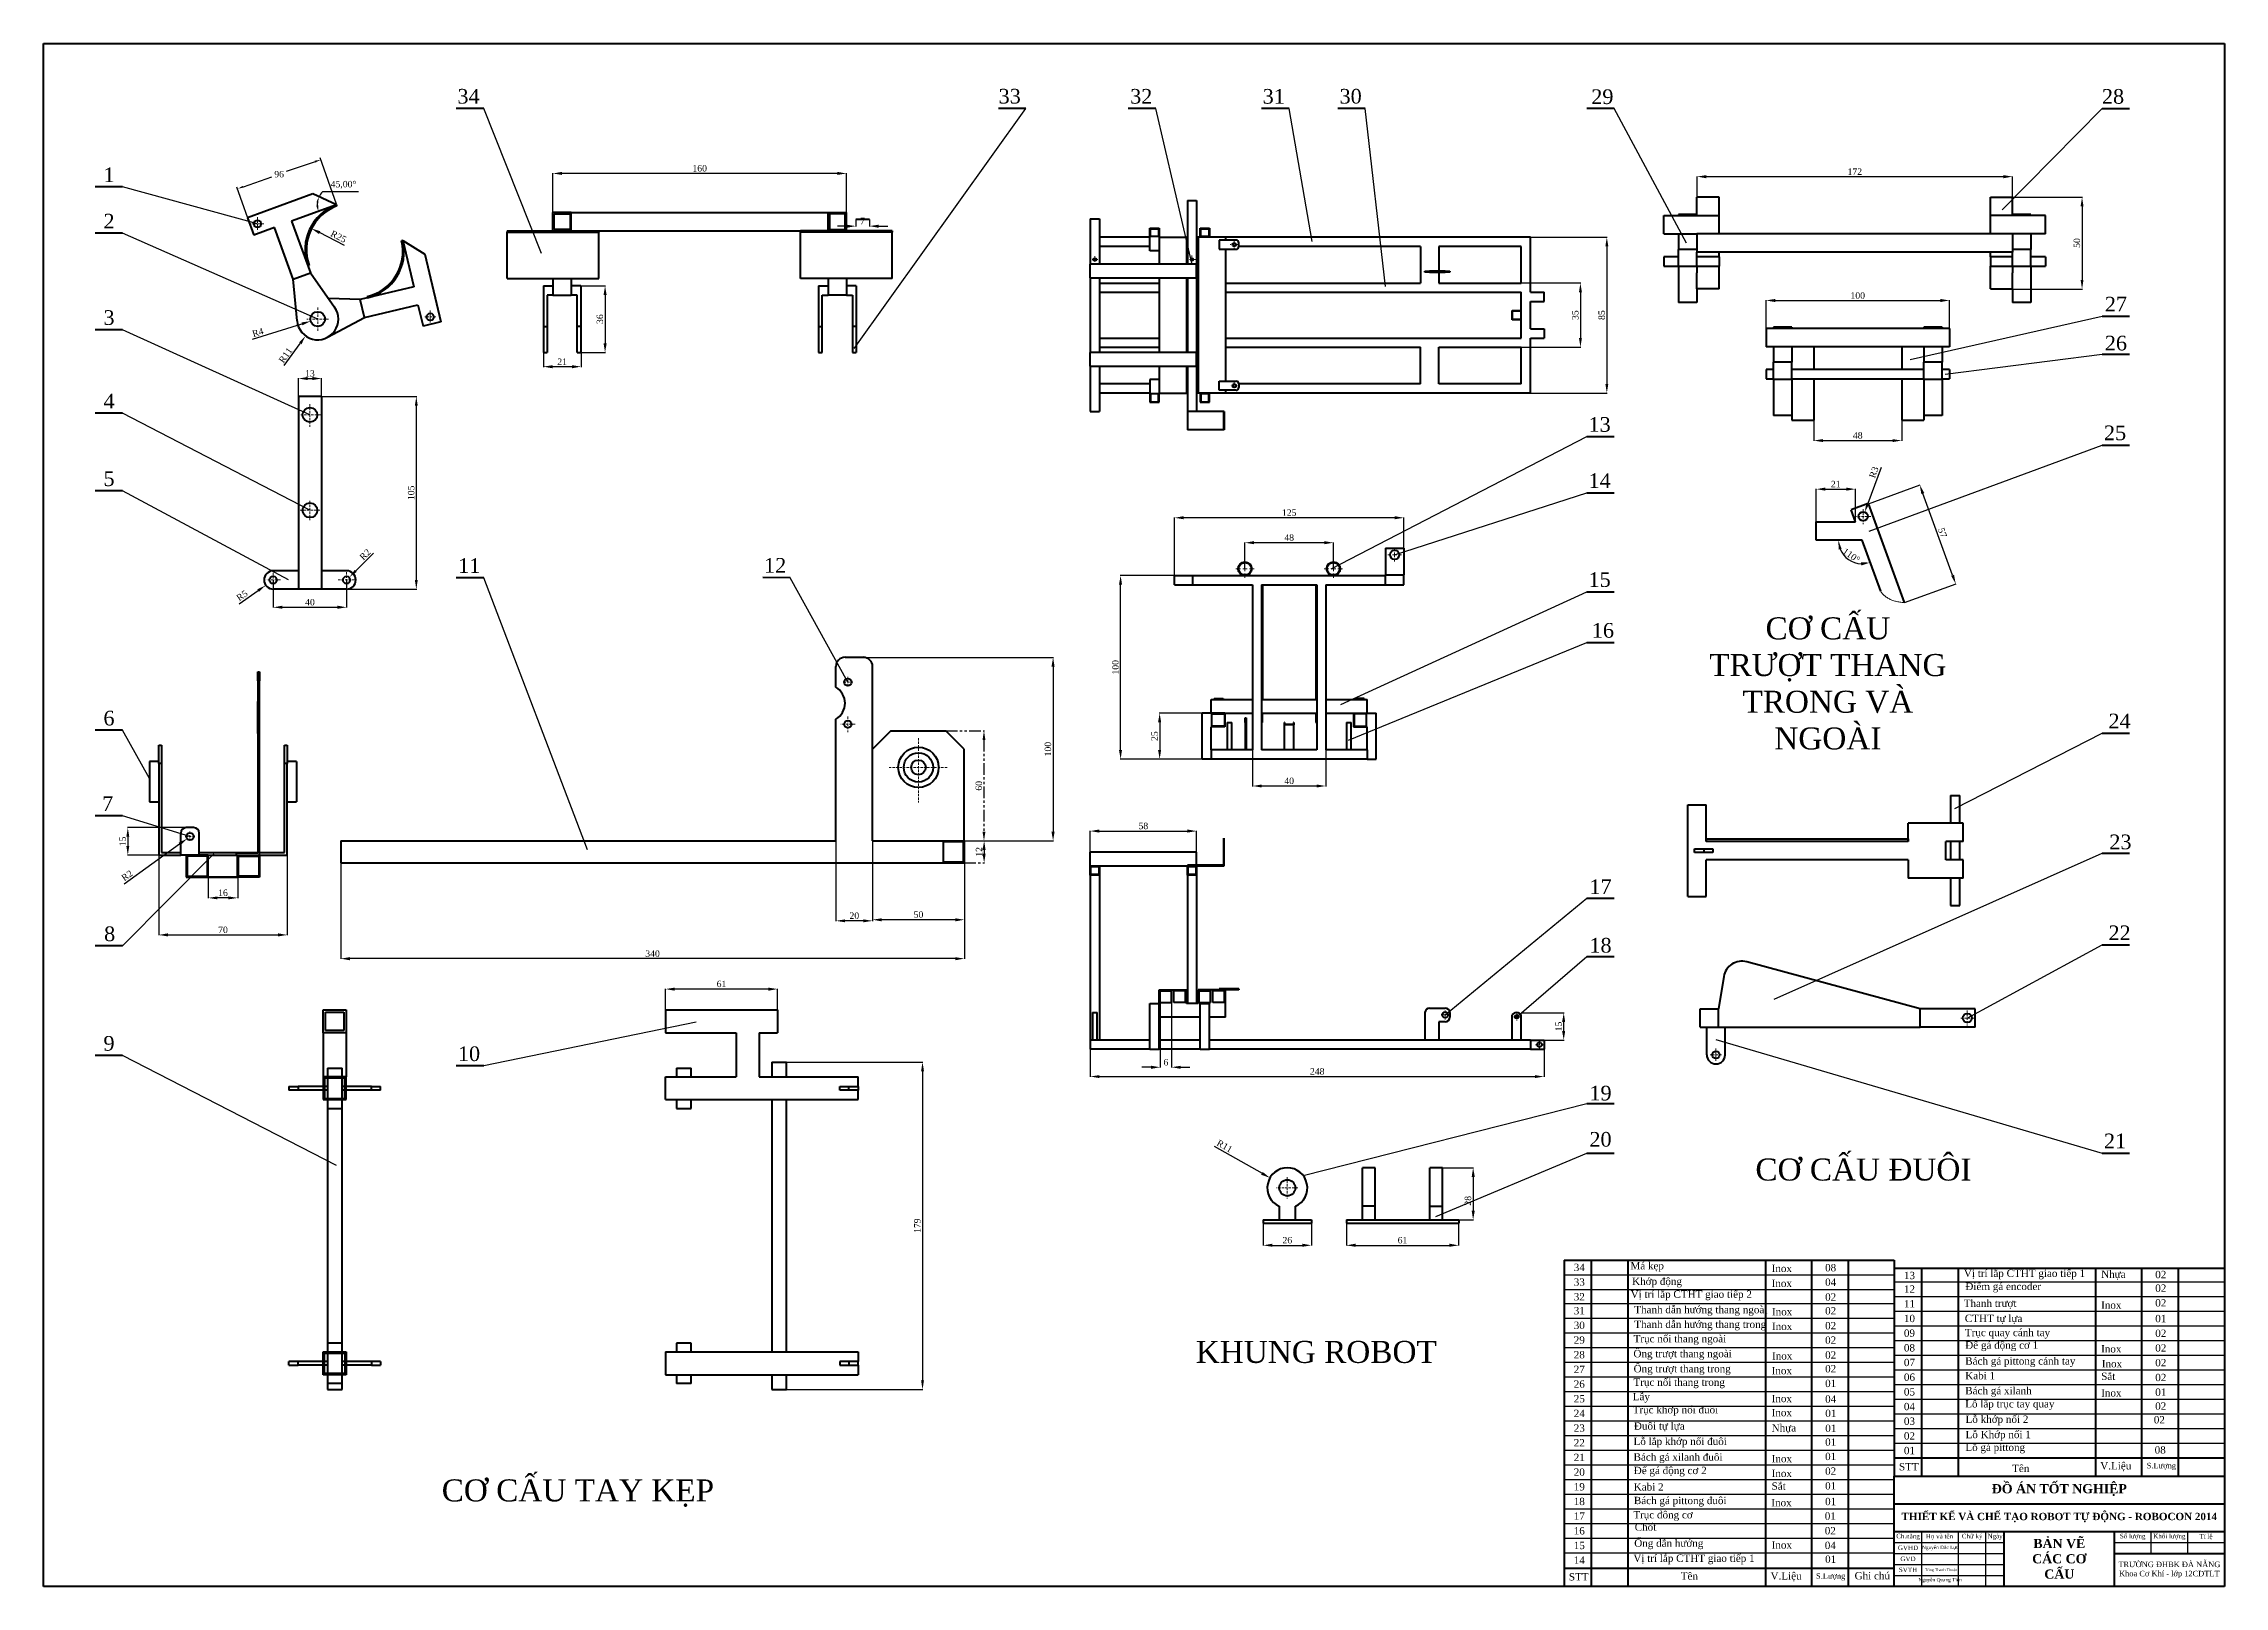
# Model space of a CAD drawing. Header units: millimetres. Extents: x -250 to 3947, y -1468 to 870.
# Drawn here: x 2447 to 3636, y 29 to 870 of the extents above; entities that cross this region are included whole.
import ezdxf

# ---------------------------------------------------------------- set-up
doc = ezdxf.new("R2010")
doc.units = ezdxf.units.MM
doc.header["$PDSIZE"] = -1
doc.linetypes.add('HIDDEN', pattern=[1.905, 1.27, -0.635])
doc.linetypes.add('PHANTOM', pattern=[12.7, 6.35, -1.27, 1.27, -1.27, 1.27, -1.27])
for name, color, linetype in [('dddd', 1, 'Continuous'), ('DUONGCINH', 1, 'Continuous'), ('TEXT', 1, 'Continuous')]:
    doc.layers.add(name, color=color, linetype=linetype)
doc.layers.add('NETCOBAN', color=1, linetype='Continuous', lineweight=20)
doc.styles.get("Standard").update_dxf_attribs({"font": 'times_0.ttf'})
doc.styles.add('style2', font='VTIMEN.TTF')
doc.dimstyles.new('DAN', dxfattribs={"dimtxt": 3.5, "dimasz": 5, "dimexe": 0.18, "dimexo": 0.0625, "dimgap": 1, "dimtad": 1, "dimdec": 0, "dimrnd": 0.001, "dimzin": 0, "dimdsep": 46, "dimtxsty": 'Standard', "dimcen": 0.09, "dimadec": 0, "dimazin": 0, "dimtfac": 1, "dimtdec": 0, "dimtofl": 0, "dimtmove": 0, "dimatfit": 3, "dimfxl": 1, "dimtolj": 1, "dimtzin": 0, "dimarcsym": 0})
doc.dimstyles.new('ISO-25', dxfattribs={"dimtxt": 2.5, "dimasz": 2.5, "dimexe": 1.25, "dimexo": 0.625, "dimtad": 1, "dimtxsty": 'Standard', "dimcen": 2.5, "dimadec": 0, "dimazin": 0, "dimtfac": 1, "dimtmove": 0, "dimatfit": 3, "dimfxl": 1, "dimarcsym": 0})

msp = doc.modelspace()

# ---------------------------------------------------------------- texts
at = {"layer": 'DUONGCINH', "insert": (3605.9985, 56.2911), "char_height": 2.5, "width": 20, "attachment_point": 5}
msp.add_mtext('{\\fTimes New Roman|b0|i0|c0|p18;Khối lượng}', dxfattribs=at)
at = {"layer": 'NETCOBAN', "color": 6, "char_height": 8, "width": 7.978989, "attachment_point": 5}
for s, insert in [('{\\fTimes New Roman|b0|i0|c163|p18;34}', (2678.6473, 841.5283)), ('{\\fTimes New Roman|b0|i0|c163|p18;32}', (3045.4398, 841.515)), ('{\\fTimes New Roman|b0|i0|c163|p18;3}1', (3117.697, 841.5049)), ('{\\fTimes New Roman|b0|i0|c163|p18;30}', (3159.6158, 841.5377)), ('{\\fTimes New Roman|b0|i0|c163|p18;29}', (3296.8636, 841.3097)), ('{\\fTimes New Roman|b0|i0|c163|p18;8}', (2482.9966, 384.9646)), ('{\\fTimes New Roman|b0|i0|c163|p18;9}', (2482.6429, 325.2515)), ('{\\fTimes New Roman|b0|i0|c163|p18;10}', (2678.9424, 319.591))]:
    msp.add_mtext(s, dxfattribs=dict(at, insert=insert))
at = {"layer": 'NETCOBAN', "lineweight": 50, "attachment_point": 5}
for s, insert, char_height, width in [('{\\fTimes New Roman|b0|i0|c163|p18;33}', (2973.7308, 841.5765), 8, 7.978989), ('{\\fTimes New Roman|b0|i0|c163|p18;28}', (3575.2843, 841.4651), 8, 7.978989), ('{\\fTimes New Roman|b0|i0|c163|p18;25}', (3576.3871, 658.0548), 8, 7.978989), ('{\\fTimes New Roman|b0|i0|c0|p18;Ngày}', (3510.9985, 56.2911), 2.5, 7.86569)]:
    msp.add_mtext(s, dxfattribs=dict(at, insert=insert, char_height=char_height, width=width))
at = {"layer": 'NETCOBAN', "color": 6, "lineweight": 50, "char_height": 8, "width": 7.978989, "attachment_point": 5}
for s, insert in [('{\\fTimes New Roman|b0|i0|c0|p18;1}', (2482.6429, 798.7701)), ('{\\fTimes New Roman|b0|i0|c163|p18;2}', (2482.6429, 773.5281)), ('{\\fTimes New Roman|b0|i0|c163|p18;27}', (3576.8552, 728.2721)), ('{\\fTimes New Roman|b0|i0|c163|p18;3}', (2482.6429, 720.9068)), ('{\\fTimes New Roman|b0|i0|c163|p18;26}', (3576.8552, 706.9921)), ('{\\fTimes New Roman|b0|i0|c163|p18;4}', (2482.6429, 675.3882)), ('{\\fTimes New Roman|b0|i0|c163|p18;13}', (3295.3725, 662.6429)), ('{\\fTimes New Roman|b0|i0|c163|p18;5}', (2482.6429, 633.0537)), ('{\\fTimes New Roman|b0|i0|c163|p18;14}', (3295.3725, 632.0814)), ('{\\fTimes New Roman|b0|i0|c163|p18;11}', (2679.0488, 585.766)), ('{\\fTimes New Roman|b0|i0|c163|p18;12}', (2845.8336, 585.8844)), ('{\\fTimes New Roman|b0|i0|c163|p18;15}', (3295.3725, 578.0605)), ('{\\fTimes New Roman|b0|i0|c163|p18;16}', (3297.1574, 550.4012)), ('{\\fTimes New Roman|b0|i0|c163|p18;6}', (2482.6429, 502.5637)), ('{\\fTimes New Roman|b0|i0|c163|p18;24}', (3578.845, 501.038)), ('{\\fTimes New Roman|b0|i0|c163|p18;7}', (2481.8888, 455.9303)), ('{\\fTimes New Roman|b0|i0|c163|p18;23}', (3579.3131, 435.0765)), ('{\\fTimes New Roman|b0|i0|c163|p18;17}', (3295.8406, 410.6626)), ('{\\fTimes New Roman|b0|i0|c163|p18;18}', (3295.8406, 378.7096)), ('{\\fTimes New Roman|b0|i0|c163|p18;22}', (3578.845, 385.5646)), ('{\\fTimes New Roman|b0|i0|c163|p18;19}', (3295.8406, 298.1336)), ('{\\fTimes New Roman|b0|i0|c163|p18;20}', (3295.8406, 272.9335))]:
    msp.add_mtext(s, dxfattribs=dict(at, insert=insert))
at = {"layer": 'NETCOBAN', "lineweight": 20, "char_height": 12, "attachment_point": 5}
for s, insert, width in [('CƠ CẤU TRƯỢT THANG TRONG VÀ NGOÀI', (3419.8111, 521.4494), 130.250226), ('CƠ CẤU {\\fTimes New Roman|b0|i0|c163|p18;ĐUÔI}', (3439.1942, 256.4454), 291.402139), ('{\\fTimes New Roman|b0|i0|c0|p18;CƠ CẤU TAY KẸP}', (2738.3086, 80.1027), 291.402139)]:
    msp.add_mtext(s, dxfattribs=dict(at, insert=insert, width=width))
at = {"layer": 'NETCOBAN', "attachment_point": 5}
for s, insert, char_height, width in [('{\\fTimes New Roman|b0|i0|c163|p18;21}', (3576.3871, 272.1185), 8, 7.978989), ('{\\fTimes New Roman|b0|i0|c0|p18;KHUNG ROBOT}', (3140.8783, 157.0139), 12, 291.402139), ('{\\fTimes New Roman|b1|i0|c0|p18;ĐỒ ÁN TỐT NGHIỆP}', (3545.9985, 81.7911), 5, 180), ('{\\fTimes New Roman|b1|i0|c0|p18;THIẾT KẾ VÀ CHẾ TẠO ROBOT TỰ ĐỘNG - ROBOCON 2014}', (3545.9985, 66.7911), 4, 171.490643), ('{\\fTimes New Roman|b0|i0|c0|p18;Ch.năng}', (3463.4985, 56.2911), 2.5, 15), ('{\\fTimes New Roman|b0|i0|c0|p18;GVHD}', (3463.4985, 50.2911), 2.5, 15), ('{\\fTimes New Roman|b0|i0|c0|p18;Nguyễn Đắc Lực}', (3481.1029, 50.2603), 1.9, 19.882778), ('{\\fTimes New Roman|b0|i0|c0|p18;Họ và tên}', (3480.6416, 56.3607), 2.5, 15), ('{\\fTimes New Roman|b1|i0|c0|p18;BẢN VẼ CÁC CƠ CẤU}', (3545.9985, 44.2911), 5, 46.411628), ('{\\fTimes New Roman|b0|i0|c0|p18;Số lượng} ', (3585.9985, 56.2911), 2.5, 15.823022), ('{\\fTimes New Roman|b0|i0|c0|p18;Tỉ lệ}', (3625.9985, 56.2911), 2.5, 20), ('{\\fTimes New Roman|b0|i0|c0|p18;SVTH}', (3463.4985, 38.2911), 2.5, 15), ('{\\fTimes New Roman|b0|i0|c0|p18;GVD}', (3463.4985, 44.2911), 2.5, 15), ('Tống Thanh Thuận', (3481.5502, 38.1089), 1.5, 21.720541), ('Nguyễn Quang Tiên', (3481.0164, 32.5906), 1.9, 27.088384)]:
    msp.add_mtext(s, dxfattribs=dict(at, insert=insert, char_height=char_height, width=width))
at = {"layer": 'NETCOBAN', "attachment_point": 5, "style": 'style2'}
for s, insert, char_height, width in [('{\\fTimes New Roman|b0|i0|c0|p18;Chữ ký}', (3498.4985, 56.2911), 2.5, 15), ('{\\fTimes New Roman|b0|i0|c0|p18;TRƯỜNG ĐHBK ĐÀ NẴNG\\PKhoa Cơ Khí - lớp 12CDTLT}', (3605.9985, 38.2911), 3, 60)]:
    msp.add_mtext(s, dxfattribs=dict(at, insert=insert, char_height=char_height, width=width))
at = {"layer": 'TEXT'}
for s, insert, char_height, width, attachment_point in [('{\\fVNtimes new roman|b0|i0|c0|p34;34}', (3281.2668, 205.1877), 4, 12.6141, 1), ('{\\fTimes New Roman|b0|i0|c0|p18;Inox}', (3389.1593, 204.6575), 4, 25, 1), ('{\\fVNtimes new roman|b0|i0|c0|p34;08}', (3418.2986, 205.0174), 4, 25, 1), ('{\\fVNtimes new roman|b0|i0|c0|p34;33}', (3281.2668, 197.1877), 4, 12.6141, 1), ('Vị trí lắp CTHT giao tiếp {\\fTimes New Roman|b0|i0|c163|p18;2}', (3312.2839, 190.5848), 4, 75, 1), ('{\\fTimes New Roman|b0|i0|c0|p18;Inox}', (3389.1593, 196.5087), 4, 25, 1), ('{\\fVNtimes new roman|b0|i0|c0|p34;04}', (3418.2986, 197.1254), 4, 25, 1), ('{\\fVNtimes new roman|b0|i0|c0|p34;13}', (3461.2668, 200.7693), 4, 12.6141, 1), ('{\\fVNtimes new roman|b0|i0|c0|p34;12}', (3461.2668, 193.335), 4, 12.6141, 1), ('{\\fTimes New Roman|b0|i0|c163|p18;Điểm gá encoder}', (3494.7886, 194.8432), 4, 75, 1), ('{\\fTimes New Roman|b0|i0|c0|p18;Nhựa}', (3568.8021, 201.4752), 4, 25, 1), ('{\\fVNtimes new roman|b0|i0|c0|p34;02}', (3598.2986, 201.2971), 4, 25, 1), ('{\\fVNtimes new roman|b0|i0|c0|p34;02}', (3598.2986, 193.8628), 4, 25, 1), ('{\\fVNtimes new roman|b0|i0|c0|p34;32}', (3281.2668, 189.1877), 4, 12.6141, 1), ('{\\fVNtimes new roman|b0|i0|c0|p34;31}', (3281.2668, 181.5904), 4, 12.6141, 1), ('{\\fTimes New Roman|b0|i0|c0|p18;Inox}', (3389.328, 181.0602), 4, 25, 1), ('{\\fVNtimes new roman|b0|i0|c0|p34;02}', (3418.2986, 189.0174), 4, 25, 1), ('{\\fVNtimes new roman|b0|i0|c0|p34;02}', (3418.2986, 181.528), 4, 25, 1), ('{\\fVNtimes new roman|b0|i0|c0|p34;11}', (3461.2668, 185.335), 4, 12.6141, 1), ('{\\fTimes New Roman|b0|i0|c163|p18;Thanh trượt}', (3493.8773, 185.6136), 4, 75, 1), ('{\\fTimes New Roman|b0|i0|c0|p18;Inox}', (3568.8021, 184.656), 4, 25, 1), ('{\\fVNtimes new roman|b0|i0|c0|p34;02}', (3598.2986, 185.8628), 4, 25, 1), ('{\\fVNtimes new roman|b0|i0|c0|p34;30}', (3281.2668, 173.5904), 4, 12.6141, 1), ('{\\fTimes New Roman|b0|i0|c0|p18;Inox}', (3389.328, 173.0602), 4, 25, 1), ('{\\fVNtimes new roman|b0|i0|c0|p34;02}', (3418.2986, 173.4201), 4, 25, 1), ('\\fVNtimes new roman|b0|i0|c0|p34;09', (3461.2668, 169.335), 4, 12.6141, 1), ('\\fVNtimes new roman|b0|i0|c0|p34;10', (3461.2668, 177.335), 4, 12.6141, 1), ('{\\fTimes New Roman|b0|i0|c163|p18;Trục quay cánh tay}', (3494.5233, 169.6814), 4, 75, 1), ('{\\fTimes New Roman|b0|i0|c163|p18;CTHT tự lựa}', (3494.4864, 177.402), 4, 75, 1), ('{\\fVNtimes new roman|b0|i0|c0|p34;01}', (3598.2986, 177.2917), 4, 25, 1), ('{\\fVNtimes new roman|b0|i0|c0|p34;02}', (3598.2986, 169.2727), 4, 25, 1), ('{\\fVNtimes new roman|b0|i0|c0|p34;29}', (3281.2668, 165.5904), 4, 12.6141, 1), ('{\\fVNtimes new roman|b0|i0|c0|p34;28}', (3281.2668, 157.5904), 4, 12.6141, 1), ('{\\fTimes New Roman|b0|i0|c0|p18;Inox}', (3389.3769, 156.9532), 4, 25, 1), ('{\\fVNtimes new roman|b0|i0|c0|p34;02}', (3418.2986, 165.528), 4, 25, 1), ('{\\fVNtimes new roman|b0|i0|c0|p34;02}', (3418.2986, 157.4201), 4, 25, 1), ('\\fVNtimes new roman|b0|i0|c0|p34;08', (3461.2668, 161.335), 4, 12.6141, 1), ('{\\fTimes New Roman|b0|i0|c163|p18;Đế gá động cơ 1}', (3494.703, 162.8281), 4, 75, 1), ('{\\fTimes New Roman|b0|i0|c0|p18;Inox}', (3568.8021, 160.7891), 4, 25, 1), ('{\\fVNtimes new roman|b0|i0|c0|p34;02}', (3598.2986, 161.2675), 4, 25, 1), ('{\\fVNtimes new roman|b0|i0|c0|p34;27}', (3281.2668, 149.5904), 4, 12.6141, 1), ('{\\fTimes New Roman|b0|i0|c0|p18;Inox}', (3389.1593, 148.9114), 4, 25, 1), ('{\\fVNtimes new roman|b0|i0|c0|p34;02}', (3418.2986, 149.9439), 4, 25, 1), ('\\fVNtimes new roman|b0|i0|c0|p34;07', (3461.2668, 153.335), 4, 12.6141, 1), ('\\fVNtimes new roman|b0|i0|c0|p34;06', (3461.2668, 145.335), 4, 12.6141, 1), ('{\\fTimes New Roman|b0|i0|c163|p18;Bách gá pittong cánh tay}', (3494.703, 154.171), 4, 75, 1), ('{\\fTimes New Roman|b0|i0|c163|p18;Kabi 1}', (3494.703, 146.171), 4, 75, 1), ('Sắt', (3568.8021, 145.8154), 4, 25, 1), ('{\\fTimes New Roman|b0|i0|c0|p18;Inox}', (3569.1657, 152.6784), 4, 25, 1), ('{\\fVNtimes new roman|b0|i0|c0|p34;02}', (3598.2986, 153.2727), 4, 25, 1), ('{\\fVNtimes new roman|b0|i0|c0|p34;02}', (3598.2986, 145.1647), 4, 25, 1), ('{\\fVNtimes new roman|b0|i0|c0|p34;26}', (3281.2668, 141.5904), 4, 12.6141, 1), ('{\\fVNtimes new roman|b0|i0|c0|p34;25}', (3281.2668, 133.5904), 4, 12.6141, 1), ('{\\fTimes New Roman|b0|i0|c163|p18;Inox}', (3389.1593, 133.706), 4, 25, 1), ('{\\fVNtimes new roman|b0|i0|c0|p34;01}', (3418.2986, 141.9439), 4, 25, 1), ('{\\fVNtimes new roman|b0|i0|c0|p34;04}', (3418.2986, 133.4201), 4, 25, 1), ('\\fVNtimes new roman|b0|i0|c0|p34;05', (3461.2668, 137.335), 4, 12.6141, 1), ('{\\fTimes New Roman|b0|i0|c163|p18;Bách gá xilanh} ', (3494.703, 137.988), 4, 75, 1), ('{\\fTimes New Roman|b0|i0|c163|p18;Lỗ lắp trục tay quay}', (3494.703, 130.816), 4, 75, 1), ('{\\fTimes New Roman|b0|i0|c0|p18;Inox}', (3568.8308, 136.7891), 4, 25, 1), ('{\\fVNtimes new roman|b0|i0|c0|p34;01}', (3598.2986, 137.1647), 4, 25, 1), ('{\\fVNtimes new roman|b0|i0|c0|p34;24}', (3281.2668, 125.5904), 4, 12.6141, 1), ('{\\fTimes New Roman|b0|i0|c163|p18;Trục khớp nối đuôi}', (3313.3777, 127.6154), 4, 75, 1), ('{\\fTimes New Roman|b0|i0|c163|p18;Đuôi tự lựa}', (3314.0603, 118.7378), 4, 75, 1), ('{\\fTimes New Roman|b0|i0|c0|p18;Inox}', (3389.1593, 126.0473), 4, 25, 1), ('{\\fVNtimes new roman|b0|i0|c0|p34;01}', (3418.394, 125.6156), 4, 25, 1), ('\\fVNtimes new roman|b0|i0|c0|p34;04', (3461.2668, 129.335), 4, 12.6141, 1), ('\\fVNtimes new roman|b0|i0|c0|p34;03', (3461.2668, 121.335), 4, 12.6141, 1), ('{\\fTimes New Roman|b0|i0|c163|p18;Lỗ khớp nối 2}', (3494.8869, 122.4256), 4, 75, 1), ('{\\fVNtimes new roman|b0|i0|c0|p34;02}', (3597.5255, 122.1295), 4, 6.808242, 1), ('{\\fVNtimes new roman|b0|i0|c0|p34;02}', (3598.2711, 129.5787), 4, 25, 1), ('{\\fVNtimes new roman|b0|i0|c0|p34;23}', (3281.2668, 117.5904), 4, 12.6141, 1), ('{\\fVNtimes new roman|b0|i0|c0|p34;22}', (3281.2668, 109.5904), 4, 12.6141, 1), ('{\\fTimes New Roman|b0|i0|c163|p18;Lỗ lắp khớp nối đuôi}', (3313.8788, 110.374), 4, 75, 1), ('{\\fTimes New Roman|b0|i0|c163|p18;Nhựa}', (3389.1593, 117.7071), 4, 25, 1), ('{\\fVNtimes new roman|b0|i0|c0|p34;01}', (3418.2986, 109.9439), 4, 25, 1), ('{\\fVNtimes new roman|b0|i0|c0|p34;01}', (3418.394, 117.4535), 4, 25, 1), ('\\fVNtimes new roman|b0|i0|c0|p34;02', (3461.2668, 113.335), 4, 12.6141, 1), ('{\\fTimes New Roman|b0|i0|c163|p18;Lỗ gá pittong}', (3494.7783, 107.1085), 4, 75, 1), ('{\\fTimes New Roman|b0|i0|c163|p18;Lỗ Khớp nối 1}', (3494.8869, 114.0798), 4, 75, 1), ('{\\fVNtimes new roman|b0|i0|c0|p34;21}', (3281.2668, 101.5904), 4, 12.6141, 1), ('{\\fTimes New Roman|b0|i0|c163|p18;Bách gá xilanh đuôi}', (3313.8732, 101.8313), 4, 75, 1), ('{\\fTimes New Roman|b0|i0|c0|p18;Inox}', (3389.1967, 100.9337), 4, 25, 1), ('{\\fVNtimes new roman|b0|i0|c0|p34;01}', (3418.2986, 102.1181), 4, 25, 1), ('\\fVNtimes new roman|b0|i0|c0|p34;STT', (3458.5882, 96.5131), 4, 9.2349, 1), ('\\fVNtimes new roman|b0|i0|c0|p34;01', (3461.2668, 105.335), 4, 12.6141, 1), ('{\\fTimes New Roman|b0|i0|c0|p18;Tên}', (3524.9895, 95.6294), 4, 21.043539, 2), ('{\\fTimes New Roman|b0|i0|c0|p18;V.Liệu}', (3576.7927, 97.0309), 4, 21.043539, 2), ('{\\fTimes New Roman|b0|i0|c0|p18;S.Lượng}', (3601.6185, 96.636), 3, 21.043539, 2), ('{\\fVNtimes new roman|b0|i0|c0|p34;08}', (3597.9905, 105.683), 4, 25, 1), ('{\\fVNtimes new roman|b0|i0|c0|p34;20}', (3281.2668, 93.5904), 4, 12.6141, 1), ('{\\fVNtimes new roman|b0|i0|c0|p34;19}', (3281.2668, 85.5904), 4, 12.6141, 1), ('{\\fTimes New Roman|b0|i0|c163|p18;Đế gá động cơ 2}', (3313.9737, 94.4978), 4, 75, 1), ('{\\fTimes New Roman|b0|i0|c163|p18;Kabi 2}', (3313.9737, 85.5315), 4, 75, 1), ('{\\fTimes New Roman|b0|i0|c0|p18;Inox}', (3389.1593, 92.9114), 4, 25, 1), ('Sắt', (3389.1593, 85.9464), 4, 25, 1), ('{\\fVNtimes new roman|b0|i0|c0|p34;02}', (3418.2986, 94.1181), 4, 25, 1), ('{\\fVNtimes new roman|b0|i0|c0|p34;01}', (3418.2986, 86.1181), 4, 25, 1), ('{\\fVNtimes new roman|b0|i0|c0|p34;18}', (3281.2668, 77.5904), 4, 12.6141, 1), ('{\\fTimes New Roman|b0|i0|c163|p18;Bách gá pittong đuôi}', (3314.0589, 78.1174), 4, 75, 1), ('{\\fTimes New Roman|b0|i0|c0|p18;Inox}', (3389.0032, 76.9608), 4, 25, 1), ('{\\fVNtimes new roman|b0|i0|c0|p34;01}', (3418.2986, 77.547), 4, 25, 1), ('{\\fVNtimes new roman|b0|i0|c0|p34;17}', (3281.2668, 69.5904), 4, 12.6141, 1), ('{\\fVNtimes new roman|b0|i0|c0|p34;16}', (3281.2668, 61.5904), 4, 12.6141, 1), ('{\\fTimes New Roman|b0|i0|c163|p18;Trục đông cơ }', (3313.7389, 70.3594), 4, 75, 1), ('{\\fTimes New Roman|b0|i0|c163|p18;Chốt}', (3314.5007, 63.6451), 4, 75, 1), ('{\\fVNtimes new roman|b0|i0|c0|p34;01}', (3418.1284, 69.6501), 4, 25, 1), ('{\\fVNtimes new roman|b0|i0|c0|p34;02}', (3418.1284, 61.6501), 4, 25, 1), ('{\\fVNtimes new roman|b0|i0|c0|p34;15}', (3281.2668, 53.5904), 4, 12.6141, 1), ('{\\fTimes New Roman|b0|i0|c163|p18;Ống dẫn hướng}', (3314.2434, 54.8667), 4, 75, 1), ('{\\fTimes New Roman|b0|i0|c0|p18;Inox}', (3389.1593, 53.8937), 4, 25, 1), ('{\\fVNtimes new roman|b0|i0|c0|p34;04}', (3418.1284, 53.6553), 4, 25, 1), ('\\fVNtimes new roman|b0|i0|c0|p34;STT', (3278.5882, 36.5131), 4, 9.2349, 1), ('{\\fVNtimes new roman|b0|i0|c0|p34;14}', (3281.2668, 45.5904), 4, 12.6141, 1), ('Vị trí lắp CTHT giao tiếp {\\fTimes New Roman|b0|i0|c163|p18;1}', (3313.7584, 46.652), 4, 75, 1), ('{\\fTimes New Roman|b0|i0|c0|p18;Tên}', (3344.2823, 36.9559), 4, 21.043539, 2), ('{\\fTimes New Roman|b0|i0|c0|p18;V.Liệu}', (3397.0157, 37.0133), 4, 21.043539, 2), ('{\\fTimes New Roman|b0|i0|c0|p18;S.Lượng}', (3421.3251, 36.4803), 3, 21.043539, 2), ('{\\fVNtimes new roman|b0|i0|c0|p34;01}', (3418.2986, 46.1181), 4, 25, 1), ('{\\fTimes New Roman|b0|i0|c0|p18;Ghi chú}', (3444.0439, 37.1018), 4, 21.043539, 2)]:
    msp.add_mtext(s, dxfattribs=dict(at, insert=insert, char_height=char_height, width=width, attachment_point=attachment_point))
at = {"layer": 'TEXT', "char_height": 4, "attachment_point": 1}
for s, width, insert in [('{\\fTimes New Roman|b0|i0|c163|p18;Má kẹp}', 75, (3312.1647, 206.0828)), ('Vị trí lắp CTHT giao tiếp {\\fTimes New Roman|b0|i0|c163|p18;1}', 90.238494, (3493.9636, 201.9889)), ('{\\fTimes New Roman|b0|i0|c163|p18;Khớp động}', 75, (3313.095, 197.5956)), ('{\\fTimes New Roman|b0|i0|c163|p18;Thanh dẫn hướng thang ngoài}', 75, (3314.2612, 182.1633)), ('{\\fTimes New Roman|b0|i0|c163|p18;Trục nối thang ngoài}', 75, (3313.9021, 166.3205)), ('{\\fTimes New Roman|b0|i0|c163|p18;Thanh dẫn hướng thang trong}', 75, (3314.2612, 174.1633)), ('{\\fTimes New Roman|b0|i0|c163|p18;Ống trượt thang ngoài}', 75, (3313.8158, 158.1663)), ('{\\fTimes New Roman|b0|i0|c163|p18;Trục nối thang trong}', 75, (3313.8471, 142.6124)), ('{\\fTimes New Roman|b0|i0|c163|p18;Ống trượt thang trong}', 75, (3313.9021, 149.9677)), ('{\\fTimes New Roman|b0|i0|c163|p18;Lẫy}', 75, (3313.4, 134.7723))]:
    msp.add_mtext_dynamic_manual_height_columns(s, width=width, gutter_width=17.5, heights=[0], dxfattribs=dict(at, insert=insert))

# ---------------------------------------------------------------- blocks, each defined once
blk = doc.blocks.new('SW_CENTERMARKSYMBOL_9')
at = {"color": 0, "linetype": 'Continuous', "lineweight": 0}
for p, q in [((-2.5, 0), (-5, 0)), ((0, 0), (-1.25, 0)), ((0, 2.5), (0, 5)), ((0, 0), (0, 1.25)), ((0, 0), (0, -1.25)), ((0, 0), (1.25, 0)), ((2.5, 0), (5, 0)), ((0, -2.5), (0, -5))]:
    blk.add_line(p, q, dxfattribs=at)
blk = doc.blocks.new('SW_CENTERMARKSYMBOL_10')
at = {"color": 0, "linetype": 'Continuous', "lineweight": 0}
for p, q in [((-2.5, 0), (-5, 0)), ((0, 0), (-1.25, 0)), ((0, 2.5), (0, 5)), ((0, 0), (0, 1.25)), ((0, 0), (0, -1.25)), ((0, 0), (1.25, 0)), ((2.5, 0), (5, 0)), ((0, -2.5), (0, -5))]:
    blk.add_line(p, q, dxfattribs=at)
blk = doc.blocks.new('SW_CENTERMARKSYMBOL_11')
at = {"color": 0, "linetype": 'Continuous', "lineweight": 0}
for p, q in [((-2.5, 0), (-3.75, 0)), ((0, 0), (-1.25, 0)), ((0, 2.5), (0, 3.75)), ((0, 0), (0, 1.25)), ((0, 0), (0, -1.25)), ((0, 0), (1.25, 0)), ((2.5, 0), (3.75, 0)), ((0, -2.5), (0, -3.75))]:
    blk.add_line(p, q, dxfattribs=at)
blk = doc.blocks.new('*D22')
at = {"color": 0, "lineweight": -2}
for p, q in [((2555.9, 792.3), (2571.5, 797.7)), ((2595, 805.9), (2579.3, 800.5)), ((2606.6, 782.7), (2597.7, 808)), ((2561.2, 766.9), (2552.4, 792.1))]:
    blk.add_line(p, q, dxfattribs=at)
at = {"color": 0, "lineweight": 5}
for points in [[(2594.8, 806.5), (2595.1, 805.4), (2598.1, 807)], [(2555.7, 792.8), (2556.1, 791.8), (2552.8, 791.2)]]:
    blk.add_solid(points, dxfattribs=at)
at = {"layer": 'Defpoints', "color": 0, "lineweight": 5}
for p in [(2552.8, 791.2), (2606.9, 781.8), (2561.6, 765.9)]:
    blk.add_point(p, dxfattribs=at)
at = {"color": 0, "insert": (2575.4, 799.1), "char_height": 3.5, "attachment_point": 5}
blk.add_mtext('{\\fTimes New Roman|b0|i0|c163|p18;96}', dxfattribs=at)
blk = doc.blocks.new('*D23')
at = {"color": 0, "lineweight": -2}
blk.add_line((2599, 789.6), (2618.7, 789.6), dxfattribs=at)
for start, end in [(137.0261, 155.0957), (173.1653, 182.026)]:
    blk.add_arc((2606.7, 782.4), 10.5, start, end, dxfattribs=at)
at = {"color": 0, "lineweight": 5}
for points in [[(2595.7, 783.8), (2596.7, 783.5), (2597.1, 786.9)], [(2596.7, 782.2), (2595.6, 782), (2596.8, 778.8)]]:
    blk.add_solid(points, dxfattribs=at)
at = {"layer": 'Defpoints', "color": 0, "lineweight": 5}
for p in [(2593.8, 788.4), (2582.2, 773.5), (2596.2, 781.5), (2606.7, 782.4), (2606.7, 782.4)]:
    blk.add_point(p, dxfattribs=at)
at = {"color": 0, "insert": (2610.5, 793.3), "char_height": 3.5, "attachment_point": 5}
blk.add_mtext('45,00°', dxfattribs=at)
blk = doc.blocks.new('*D24')
at = {"color": 0, "lineweight": -2}
for p, q in [((2560.9, 709.2), (2587.8, 717.5)), ((2596.3, 720.1), (2596.5, 720.1)), ((2596.4, 720), (2596.4, 720.2))]:
    blk.add_line(p, q, dxfattribs=at)
at = {"color": 0, "lineweight": 5}
blk.add_solid([(2587.6, 718.3), (2588.1, 716.7), (2592.6, 719)], dxfattribs=at)
at = {"layer": 'Defpoints', "color": 0, "lineweight": 5}
for p in [(2592.6, 719), (2596.4, 720.1)]:
    blk.add_point(p, dxfattribs=at)
at = {"color": 0, "insert": (2563.8, 712.9), "char_height": 3.5, "attachment_point": 5, "rotation": 17.1542}
blk.add_mtext('\\A1;R4', dxfattribs=at)
blk = doc.blocks.new('*D25')
at = {"color": 0, "lineweight": -2}
for p, q in [((2596.3, 720.1), (2596.5, 720.1)), ((2596.4, 720), (2596.4, 720.2)), ((2578.2, 694.8), (2586.9, 706.9))]:
    blk.add_line(p, q, dxfattribs=at)
at = {"color": 0, "lineweight": 5}
blk.add_solid([(2586.3, 707.4), (2587.6, 706.4), (2589.8, 711)], dxfattribs=at)
at = {"layer": 'Defpoints', "color": 0, "lineweight": 5}
for p in [(2596.4, 720.1), (2589.8, 711)]:
    blk.add_point(p, dxfattribs=at)
at = {"color": 0, "insert": (2578.9, 700.4), "char_height": 3.5, "attachment_point": 5, "rotation": 54.3145}
blk.add_mtext('\\A1;R11', dxfattribs=at)
blk = doc.blocks.new('*D26')
at = {"color": 0, "lineweight": -2}
for p, q in [((2719.5, 701.8), (2719.5, 694)), ((2740, 701.8), (2740, 694)), ((2724.5, 694.2), (2735, 694.2))]:
    blk.add_line(p, q, dxfattribs=at)
at = {"color": 0, "lineweight": 5}
for points in [[(2724.5, 695), (2724.5, 693.3), (2719.5, 694.2)], [(2735, 695), (2735, 693.3), (2740, 694.2)]]:
    blk.add_solid(points, dxfattribs=at)
at = {"layer": 'Defpoints', "color": 0, "lineweight": 5}
for p in [(2719.5, 701.9), (2740, 701.9), (2740, 694.2)]:
    blk.add_point(p, dxfattribs=at)
at = {"color": 0, "insert": (2729.7, 696.9), "char_height": 3.5, "attachment_point": 5}
blk.add_mtext('\\A1;21', dxfattribs=at)
blk = doc.blocks.new('*D27')
at = {"color": 0, "lineweight": -2}
for p, q in [((2740, 738.2), (2753.3, 738.2)), ((2753.1, 733.2), (2753.1, 706.9)), ((2740, 701.9), (2753.3, 701.9))]:
    blk.add_line(p, q, dxfattribs=at)
at = {"color": 0, "lineweight": 5}
for points in [[(2752.3, 733.2), (2754, 733.2), (2753.1, 738.2)], [(2752.3, 706.9), (2754, 706.9), (2753.1, 701.9)]]:
    blk.add_solid(points, dxfattribs=at)
at = {"layer": 'Defpoints', "color": 0, "lineweight": 5}
for p in [(2740, 738.2), (2740, 701.9), (2753.1, 701.9)]:
    blk.add_point(p, dxfattribs=at)
at = {"color": 0, "insert": (2750.3, 720.1), "char_height": 3.5, "attachment_point": 5, "rotation": 90}
blk.add_mtext('\\A1;36', dxfattribs=at)
blk = doc.blocks.new('*D28')
at = {"color": 0, "lineweight": -2}
for p, q in [((2598.5, 677.9), (2650.4, 677.9)), ((2650.2, 672.9), (2650.2, 577.9)), ((2598.5, 572.9), (2650.4, 572.9))]:
    blk.add_line(p, q, dxfattribs=at)
at = {"color": 0, "lineweight": 5}
for points in [[(2649.4, 672.9), (2651, 672.9), (2650.2, 677.9)], [(2649.4, 577.9), (2651, 577.9), (2650.2, 572.9)]]:
    blk.add_solid(points, dxfattribs=at)
at = {"layer": 'Defpoints', "color": 0, "lineweight": 5}
for p in [(2598.5, 677.9), (2598.5, 572.9), (2650.2, 572.9)]:
    blk.add_point(p, dxfattribs=at)
at = {"color": 0, "insert": (2647.4, 625.4), "char_height": 3.5, "attachment_point": 5, "rotation": 90}
blk.add_mtext('\\A1;105', dxfattribs=at)
blk = doc.blocks.new('*D29')
at = {"color": 0, "lineweight": -2}
for p, q in [((2572.2, 577.8), (2572.2, 562.9)), ((2612.2, 577.8), (2612.2, 562.9)), ((2577.2, 563), (2607.2, 563))]:
    blk.add_line(p, q, dxfattribs=at)
at = {"color": 0, "lineweight": 5}
for points in [[(2577.2, 563.9), (2577.2, 562.2), (2572.2, 563)], [(2607.2, 563.9), (2607.2, 562.2), (2612.2, 563)]]:
    blk.add_solid(points, dxfattribs=at)
at = {"layer": 'Defpoints', "color": 0, "lineweight": 5}
for p in [(2572.2, 577.9), (2612.2, 577.9), (2612.2, 563)]:
    blk.add_point(p, dxfattribs=at)
at = {"color": 0, "insert": (2592.2, 565.8), "char_height": 3.5, "attachment_point": 5}
blk.add_mtext('\\A1;40', dxfattribs=at)
blk = doc.blocks.new('*D30')
at = {"color": 0, "lineweight": -2}
for p, q in [((2553.7, 564.9), (2564, 572.2)), ((2572.1, 577.9), (2572.3, 577.9)), ((2572.2, 577.8), (2572.2, 578))]:
    blk.add_line(p, q, dxfattribs=at)
at = {"color": 0}
blk.add_solid([(2563.5, 572.8), (2564.5, 571.5), (2568.1, 575)], dxfattribs=at)
at = {"layer": 'Defpoints', "color": 0}
for p in [(2568.1, 575), (2572.2, 577.9)]:
    blk.add_point(p, dxfattribs=at)
at = {"color": 0, "insert": (2555.2, 569.4), "char_height": 3.5, "attachment_point": 5, "rotation": 35.1223}
blk.add_mtext('\\A1;R5', dxfattribs=at)
blk = doc.blocks.new('*D31')
at = {"color": 0, "lineweight": -2}
for p, q in [((2626.9, 592.6), (2617.2, 582.9)), ((2612.1, 577.9), (2612.3, 577.9)), ((2612.2, 577.8), (2612.2, 578))]:
    blk.add_line(p, q, dxfattribs=at)
at = {"color": 0, "lineweight": 5}
blk.add_solid([(2616.6, 583.4), (2617.7, 582.3), (2613.6, 579.3)], dxfattribs=at)
at = {"layer": 'Defpoints', "color": 0, "lineweight": 5}
for p in [(2612.2, 577.9), (2613.6, 579.3)]:
    blk.add_point(p, dxfattribs=at)
at = {"color": 0, "insert": (2622.3, 591.8), "char_height": 3.5, "attachment_point": 5, "rotation": 44.9821}
blk.add_mtext('\\A1;R2', dxfattribs=at)
blk = doc.blocks.new('*D32')
at = {"color": 0, "lineweight": -2}
for p, q in [((2586, 678), (2586, 687.9)), ((2591, 687.7), (2593.5, 687.7)), ((2598.5, 678), (2598.5, 687.9))]:
    blk.add_line(p, q, dxfattribs=at)
at = {"color": 0, "lineweight": 5}
for points in [[(2591, 688.6), (2591, 686.9), (2586, 687.7)], [(2593.5, 688.6), (2593.5, 686.9), (2598.5, 687.7)]]:
    blk.add_solid(points, dxfattribs=at)
at = {"layer": 'Defpoints', "color": 0, "lineweight": 5}
for p in [(2586, 677.9), (2598.5, 687.7), (2598.5, 677.9)]:
    blk.add_point(p, dxfattribs=at)
at = {"color": 0, "insert": (2592.2, 690.5), "char_height": 3.5, "attachment_point": 5}
blk.add_mtext('\\A1;13', dxfattribs=at)
blk = doc.blocks.new('*D33')
at = {"color": 0, "lineweight": -2}
for p, q in [((2509.8, 427.9), (2509.8, 384.3)), ((2579.8, 427.9), (2579.8, 384.3)), ((2514.8, 384.4), (2574.8, 384.4))]:
    blk.add_line(p, q, dxfattribs=at)
at = {"color": 0, "lineweight": 5}
for points in [[(2514.8, 385.3), (2514.8, 383.6), (2509.8, 384.4)], [(2574.8, 385.3), (2574.8, 383.6), (2579.8, 384.4)]]:
    blk.add_solid(points, dxfattribs=at)
at = {"layer": 'Defpoints', "color": 0, "lineweight": 5}
for p in [(2509.8, 427.9), (2579.8, 427.9), (2579.8, 384.4)]:
    blk.add_point(p, dxfattribs=at)
at = {"color": 0, "insert": (2544.8, 387.2), "char_height": 3.5, "attachment_point": 5}
blk.add_mtext('\\A1;70', dxfattribs=at)
blk = doc.blocks.new('*D34')
at = {"color": 0, "lineweight": -2}
for p, q in [((2536.8, 415.9), (2536.8, 404.4)), ((2547.8, 404.6), (2541.8, 404.6)), ((2552.8, 415.9), (2552.8, 404.4))]:
    blk.add_line(p, q, dxfattribs=at)
at = {"color": 0, "lineweight": 5}
for points in [[(2541.8, 405.4), (2541.8, 403.8), (2536.8, 404.6)], [(2547.8, 405.4), (2547.8, 403.8), (2552.8, 404.6)]]:
    blk.add_solid(points, dxfattribs=at)
at = {"layer": 'Defpoints', "color": 0, "lineweight": 5}
for p in [(2536.8, 415.9), (2536.8, 404.6), (2552.8, 415.9)]:
    blk.add_point(p, dxfattribs=at)
at = {"color": 0, "insert": (2544.8, 407.4), "char_height": 3.5, "attachment_point": 5}
blk.add_mtext('\\A1;16', dxfattribs=at)
blk = doc.blocks.new('*D35')
at = {"color": 0, "lineweight": -2}
for p, q in [((2524.7, 442.9), (2492.7, 442.9)), ((2492.9, 437.9), (2492.9, 432.9)), ((2524.7, 427.9), (2492.7, 427.9))]:
    blk.add_line(p, q, dxfattribs=at)
at = {"color": 0, "lineweight": 5}
for points in [[(2492.1, 437.9), (2493.7, 437.9), (2492.9, 442.9)], [(2492.1, 432.9), (2493.7, 432.9), (2492.9, 427.9)]]:
    blk.add_solid(points, dxfattribs=at)
at = {"layer": 'Defpoints', "color": 0, "lineweight": 5}
for p in [(2524.8, 442.9), (2492.9, 427.9), (2524.8, 427.9)]:
    blk.add_point(p, dxfattribs=at)
at = {"color": 0, "insert": (2490.1, 435.4), "char_height": 3.5, "attachment_point": 5, "rotation": 90}
blk.add_mtext('\\A1;15', dxfattribs=at)
blk = doc.blocks.new('*D36')
at = {"color": 0, "lineweight": -2}
for p, q in [((2490.9, 412.3), (2521.1, 434)), ((2526.7, 438.1), (2526.9, 438.1)), ((2526.8, 438), (2526.8, 438.2))]:
    blk.add_line(p, q, dxfattribs=at)
at = {"color": 0, "lineweight": 5}
blk.add_solid([(2520.6, 434.7), (2521.6, 433.3), (2525.2, 436.9)], dxfattribs=at)
at = {"layer": 'Defpoints', "color": 0, "lineweight": 5}
for p in [(2525.2, 436.9), (2526.8, 438.1)]:
    blk.add_point(p, dxfattribs=at)
at = {"color": 0, "insert": (2492.5, 416.8), "char_height": 3.5, "attachment_point": 5, "rotation": 35.7081}
blk.add_mtext('\\A1;R2', dxfattribs=at)
blk = doc.blocks.new('*D37')
at = {"color": 0, "lineweight": -2}
for p, q in [((2899, 435.7), (2899, 392.5)), ((2949, 435.7), (2949, 392.5)), ((2944, 392.7), (2904, 392.7))]:
    blk.add_line(p, q, dxfattribs=at)
at = {"color": 0, "lineweight": 5}
for points in [[(2904, 393.5), (2904, 391.8), (2899, 392.7)], [(2944, 393.5), (2944, 391.8), (2949, 392.7)]]:
    blk.add_solid(points, dxfattribs=at)
at = {"layer": 'Defpoints', "color": 0, "lineweight": 5}
for p in [(2899, 435.7), (2949, 435.7), (2899, 392.7)]:
    blk.add_point(p, dxfattribs=at)
at = {"color": 0, "insert": (2924, 395.5), "char_height": 3.5, "attachment_point": 5}
blk.add_mtext('\\A1;50', dxfattribs=at)
blk = doc.blocks.new('*D38')
at = {"color": 0, "lineweight": -2}
for p, q in [((2879, 435.7), (2879, 391.9)), ((2899, 435.6), (2899, 391.9)), ((2894, 392.1), (2884, 392.1))]:
    blk.add_line(p, q, dxfattribs=at)
at = {"color": 0}
for points in [[(2884, 392.9), (2884, 391.3), (2879, 392.1)], [(2894, 392.9), (2894, 391.3), (2899, 392.1)]]:
    blk.add_solid(points, dxfattribs=at)
at = {"layer": 'Defpoints', "color": 0}
for p in [(2879, 435.7), (2899, 435.7), (2879, 392.1)]:
    blk.add_point(p, dxfattribs=at)
at = {"color": 0, "insert": (2889, 394.9), "char_height": 3.5, "attachment_point": 5}
blk.add_mtext('\\A1;20', dxfattribs=at)
blk = doc.blocks.new('*D39')
at = {"color": 0, "lineweight": -2}
for p, q in [((2894, 535.7), (2997.6, 535.7)), ((2997.4, 530.7), (2997.4, 440.7)), ((2899, 435.7), (2997.6, 435.7))]:
    blk.add_line(p, q, dxfattribs=at)
at = {"color": 0, "lineweight": 5}
for points in [[(2996.5, 530.7), (2998.2, 530.7), (2997.4, 535.7)], [(2996.5, 440.7), (2998.2, 440.7), (2997.4, 435.7)]]:
    blk.add_solid(points, dxfattribs=at)
at = {"layer": 'Defpoints', "color": 0, "lineweight": 5}
for p in [(2894, 535.7), (2899, 435.7), (2997.4, 435.7)]:
    blk.add_point(p, dxfattribs=at)
at = {"color": 0, "insert": (2994.6, 485.7), "char_height": 3.5, "attachment_point": 5, "rotation": 90}
blk.add_mtext('\\A1;100', dxfattribs=at)
blk = doc.blocks.new('*D40')
at = {"color": 0, "lineweight": -2}
blk.add_line((2611, 760.3), (2597.5, 767.3), dxfattribs=at)
at = {"color": 0, "lineweight": 5}
blk.add_solid([(2597.9, 768), (2597.1, 766.5), (2593, 769.5)], dxfattribs=at)
at = {"layer": 'Defpoints', "color": 0, "lineweight": 5}
for p in [(2593, 769.5), (2615.6, 758)]:
    blk.add_point(p, dxfattribs=at)
at = {"color": 0, "insert": (2607.8, 765.1), "char_height": 3.5, "attachment_point": 5, "rotation": 332.964}
blk.add_mtext('\\A1;R25', dxfattribs=at)
blk = doc.blocks.new('*D41')
at = {"color": 0, "lineweight": -2}
for p, q in [((2724.7, 778.3), (2724.7, 799.7)), ((2879.7, 799.5), (2729.7, 799.5)), ((2884.7, 777.6), (2884.7, 799.7))]:
    blk.add_line(p, q, dxfattribs=at)
at = {"color": 0, "lineweight": 5}
for points in [[(2729.7, 800.4), (2729.7, 798.7), (2724.7, 799.5)], [(2879.7, 800.4), (2879.7, 798.7), (2884.7, 799.5)]]:
    blk.add_solid(points, dxfattribs=at)
at = {"layer": 'Defpoints', "color": 0, "lineweight": 5}
for p in [(2724.7, 799.5), (2724.7, 778.2), (2884.7, 777.5)]:
    blk.add_point(p, dxfattribs=at)
at = {"color": 0, "insert": (2804.7, 802.3), "char_height": 3.5, "attachment_point": 5}
blk.add_mtext('\\A1;160', dxfattribs=at)
blk = doc.blocks.new('*D42')
at = {"color": 0, "lineweight": -2}
for p, q in [((2609, 423.7), (2609, 371.3)), ((2949, 423.7), (2949, 371.3)), ((2944, 371.5), (2614, 371.5))]:
    blk.add_line(p, q, dxfattribs=at)
at = {"color": 0, "lineweight": 5}
for points in [[(2614, 372.3), (2614, 370.6), (2609, 371.5)], [(2944, 372.3), (2944, 370.6), (2949, 371.5)]]:
    blk.add_solid(points, dxfattribs=at)
at = {"layer": 'Defpoints', "color": 0, "lineweight": 5}
for p in [(2609, 423.7), (2949, 423.7), (2609, 371.5)]:
    blk.add_point(p, dxfattribs=at)
at = {"color": 0, "insert": (2779, 374.2), "char_height": 3.5, "attachment_point": 5}
blk.add_mtext('\\A1;340', dxfattribs=at)
blk = doc.blocks.new('*D43')
at = {"color": 0, "lineweight": -2}
for p, q in [((2852.2, 315.1), (2926.4, 315.1)), ((2926.2, 310.1), (2926.2, 141.6)), ((2852.2, 136.6), (2926.4, 136.6))]:
    blk.add_line(p, q, dxfattribs=at)
at = {"color": 0, "lineweight": 5}
for points in [[(2925.4, 310.1), (2927, 310.1), (2926.2, 315.1)], [(2925.4, 141.6), (2927, 141.6), (2926.2, 136.6)]]:
    blk.add_solid(points, dxfattribs=at)
at = {"layer": 'Defpoints', "color": 0, "lineweight": 5}
for p in [(2852.1, 315.1), (2852.1, 136.6), (2926.2, 136.6)]:
    blk.add_point(p, dxfattribs=at)
at = {"color": 0, "insert": (2923.4, 225.9), "char_height": 3.5, "attachment_point": 5, "rotation": 90}
blk.add_mtext('\\A1;179', dxfattribs=at)
blk = doc.blocks.new('*D44')
at = {"color": 0, "lineweight": -2}
for p, q in [((2786.1, 343.7), (2786.1, 355.1)), ((2842.1, 354.9), (2791.1, 354.9)), ((2847.1, 343.7), (2847.1, 355.1))]:
    blk.add_line(p, q, dxfattribs=at)
at = {"color": 0, "lineweight": 5}
for points in [[(2791.1, 355.7), (2791.1, 354), (2786.1, 354.9)], [(2842.1, 355.7), (2842.1, 354), (2847.1, 354.9)]]:
    blk.add_solid(points, dxfattribs=at)
at = {"layer": 'Defpoints', "color": 0, "lineweight": 5}
for p in [(2786.1, 354.9), (2786.1, 343.6), (2847.1, 343.6)]:
    blk.add_point(p, dxfattribs=at)
at = {"color": 0, "insert": (2816.6, 357.7), "char_height": 3.5, "attachment_point": 5}
blk.add_mtext('\\A1;61', dxfattribs=at)
blk = doc.blocks.new('*D45')
at = {"color": 0, "lineweight": -2}
for p, q in [((3157.3, 227.2), (3157.3, 215.1)), ((3218.5, 227.2), (3218.5, 215.1)), ((3162.3, 215.2), (3213.5, 215.2))]:
    blk.add_line(p, q, dxfattribs=at)
at = {"color": 0, "lineweight": 5}
for points in [[(3162.3, 216.1), (3162.3, 214.4), (3157.3, 215.2)], [(3213.5, 216.1), (3213.5, 214.4), (3218.5, 215.2)]]:
    blk.add_solid(points, dxfattribs=at)
at = {"layer": 'Defpoints', "color": 0, "lineweight": 5}
for p in [(3157.3, 227.3), (3218.5, 227.3), (3218.5, 215.2)]:
    blk.add_point(p, dxfattribs=at)
at = {"color": 0, "insert": (3187.9, 218), "char_height": 3.5, "attachment_point": 5}
blk.add_mtext('\\A1;61', dxfattribs=at)
blk = doc.blocks.new('*D46')
at = {"color": 0, "lineweight": -2}
for p, q in [((3112, 227.2), (3112, 215.1)), ((3138.2, 227.2), (3138.2, 215.1)), ((3117, 215.2), (3133.2, 215.2))]:
    blk.add_line(p, q, dxfattribs=at)
at = {"color": 0, "lineweight": 5}
for points in [[(3117, 216.1), (3117, 214.4), (3112, 215.2)], [(3133.2, 216.1), (3133.2, 214.4), (3138.2, 215.2)]]:
    blk.add_solid(points, dxfattribs=at)
at = {"layer": 'Defpoints', "color": 0, "lineweight": 5}
for p in [(3112, 227.3), (3138.2, 227.3), (3138.2, 215.2)]:
    blk.add_point(p, dxfattribs=at)
at = {"color": 0, "insert": (3125.1, 218), "char_height": 3.5, "attachment_point": 5}
blk.add_mtext('\\A1;26', dxfattribs=at)
blk = doc.blocks.new('*D47')
at = {"color": 0, "lineweight": -2}
for p, q in [((3085.2, 269.3), (3111.3, 254.5)), ((3125, 246.6), (3125.2, 246.6)), ((3125.1, 246.5), (3125.1, 246.6))]:
    blk.add_line(p, q, dxfattribs=at)
at = {"color": 0, "lineweight": 5}
blk.add_solid([(3111.7, 255.2), (3110.8, 253.7), (3115.6, 252)], dxfattribs=at)
at = {"layer": 'Defpoints', "color": 0, "lineweight": 5}
for p in [(3115.6, 252), (3125.1, 246.6)]:
    blk.add_point(p, dxfattribs=at)
at = {"color": 0, "insert": (3090.9, 269.3), "char_height": 3.5, "attachment_point": 5, "rotation": 330.2364}
blk.add_mtext('\\A1;R11', dxfattribs=at)
blk = doc.blocks.new('*D48')
at = {"color": 0, "lineweight": -2}
for p, q in [((3209.8, 257.5), (3226.6, 257.5)), ((3226.4, 252.5), (3226.4, 234.1)), ((3209.8, 229.1), (3226.6, 229.1))]:
    blk.add_line(p, q, dxfattribs=at)
at = {"color": 0}
for points in [[(3225.6, 252.5), (3227.3, 252.5), (3226.4, 257.5)], [(3225.6, 234.1), (3227.3, 234.1), (3226.4, 229.1)]]:
    blk.add_solid(points, dxfattribs=at)
at = {"layer": 'Defpoints', "color": 0}
for p in [(3209.8, 257.5), (3209.8, 229.1), (3226.4, 229.1)]:
    blk.add_point(p, dxfattribs=at)
at = {"color": 0, "insert": (3223.6, 239.5), "char_height": 3.5, "attachment_point": 5, "rotation": 90}
blk.add_mtext('\\A1;28', dxfattribs=at)
blk = doc.blocks.new('*D49')
at = {"color": 0, "lineweight": -2}
for p, q in [((3017.6, 322), (3017.6, 307)), ((3265.1, 322), (3265.1, 307)), ((3022.6, 307.2), (3260.1, 307.2))]:
    blk.add_line(p, q, dxfattribs=at)
at = {"color": 0}
for points in [[(3022.6, 308), (3022.6, 306.4), (3017.6, 307.2)], [(3260.1, 308), (3260.1, 306.4), (3265.1, 307.2)]]:
    blk.add_solid(points, dxfattribs=at)
at = {"layer": 'Defpoints', "color": 0}
for p in [(3017.6, 322.1), (3265.1, 322.1), (3265.1, 307.2)]:
    blk.add_point(p, dxfattribs=at)
at = {"color": 0, "insert": (3141.4, 310), "char_height": 3.5, "attachment_point": 5}
blk.add_mtext('\\A1;248', dxfattribs=at)
blk = doc.blocks.new('*D50')
at = {"color": 0, "lineweight": -2}
for p, q in [((3252.7, 341.9), (3276, 341.9)), ((3275.8, 332.1), (3275.8, 336.9)), ((3252.7, 327.1), (3276, 327.1))]:
    blk.add_line(p, q, dxfattribs=at)
at = {"color": 0, "lineweight": 5}
for points in [[(3274.9, 336.9), (3276.6, 336.9), (3275.8, 341.9)], [(3274.9, 332.1), (3276.6, 332.1), (3275.8, 327.1)]]:
    blk.add_solid(points, dxfattribs=at)
at = {"layer": 'Defpoints', "color": 0, "lineweight": 5}
for p in [(3252.6, 341.9), (3275.8, 341.9), (3252.6, 327.1)]:
    blk.add_point(p, dxfattribs=at)
at = {"color": 0, "insert": (3273, 334.5), "char_height": 3.5, "attachment_point": 5, "rotation": 90}
blk.add_mtext('\\A1;15', dxfattribs=at)
blk = doc.blocks.new('*D51')
at = {"color": 0, "lineweight": -2}
for p, q in [((3063.5, 580.3), (3034, 580.3)), ((3034.2, 485.3), (3034.2, 575.3)), ((3078.5, 480.3), (3034, 480.3))]:
    blk.add_line(p, q, dxfattribs=at)
at = {"color": 0, "lineweight": 5}
for points in [[(3033.3, 575.3), (3035, 575.3), (3034.2, 580.3)], [(3033.3, 485.3), (3035, 485.3), (3034.2, 480.3)]]:
    blk.add_solid(points, dxfattribs=at)
at = {"layer": 'Defpoints', "color": 0, "lineweight": 5}
for p in [(3034.2, 580.3), (3063.6, 580.3), (3078.6, 480.3)]:
    blk.add_point(p, dxfattribs=at)
at = {"color": 0, "insert": (3031.4, 530.3), "char_height": 3.5, "attachment_point": 5, "rotation": 90}
blk.add_mtext('\\A1;100', dxfattribs=at)
blk = doc.blocks.new('*D52')
at = {"color": 0, "lineweight": -2}
for p, q in [((3078.5, 505.3), (3055.3, 505.3)), ((3055.5, 500.3), (3055.5, 485.3)), ((3078.5, 480.3), (3055.3, 480.3))]:
    blk.add_line(p, q, dxfattribs=at)
at = {"color": 0, "lineweight": 5}
for points in [[(3054.6, 500.3), (3056.3, 500.3), (3055.5, 505.3)], [(3054.6, 485.3), (3056.3, 485.3), (3055.5, 480.3)]]:
    blk.add_solid(points, dxfattribs=at)
at = {"layer": 'Defpoints', "color": 0, "lineweight": 5}
for p in [(3078.6, 505.3), (3055.5, 480.3), (3078.5, 480.3)]:
    blk.add_point(p, dxfattribs=at)
at = {"color": 0, "insert": (3052.7, 492.8), "char_height": 3.5, "attachment_point": 5, "rotation": 90}
blk.add_mtext('\\A1;25', dxfattribs=at)
blk = doc.blocks.new('*D53')
at = {"color": 0, "lineweight": -2}
for p, q in [((3055.8, 347.6), (3055.8, 312.1)), ((3062, 347.6), (3062, 312.1)), ((3050.8, 312.3), (3045.8, 312.3)), ((3067, 312.3), (3072, 312.3))]:
    blk.add_line(p, q, dxfattribs=at)
at = {"color": 0, "lineweight": 5}
for points in [[(3050.8, 313.1), (3050.8, 311.4), (3055.8, 312.3)], [(3067, 313.1), (3067, 311.4), (3062, 312.3)]]:
    blk.add_solid(points, dxfattribs=at)
at = {"layer": 'Defpoints', "color": 0, "lineweight": 5}
for p in [(3055.8, 347.6), (3062, 347.6), (3062, 312.3)]:
    blk.add_point(p, dxfattribs=at)
at = {"color": 0, "insert": (3058.9, 315), "char_height": 3.5, "attachment_point": 5}
blk.add_mtext('\\A1;6', dxfattribs=at)
blk = doc.blocks.new('*D54')
at = {"color": 0, "lineweight": -2}
for p, q in [((3017.6, 429.6), (3017.6, 441.2)), ((3022.6, 441), (3070.6, 441)), ((3075.6, 429.6), (3075.6, 441.2))]:
    blk.add_line(p, q, dxfattribs=at)
at = {"color": 0, "lineweight": 5}
for points in [[(3022.6, 441.9), (3022.6, 440.2), (3017.6, 441)], [(3070.6, 441.9), (3070.6, 440.2), (3075.6, 441)]]:
    blk.add_solid(points, dxfattribs=at)
at = {"layer": 'Defpoints', "color": 0, "lineweight": 5}
for p in [(3075.6, 441), (3017.6, 429.6), (3075.6, 429.6)]:
    blk.add_point(p, dxfattribs=at)
at = {"color": 0, "insert": (3046.6, 443.8), "char_height": 3.5, "attachment_point": 5}
blk.add_mtext('\\A1;58', dxfattribs=at)
blk = doc.blocks.new('*D55')
at = {"color": 0, "lineweight": -2}
for p, q in [((3106.1, 485.2), (3106.1, 465.4)), ((3146.1, 485.2), (3146.1, 465.4)), ((3111.1, 465.6), (3141.1, 465.6))]:
    blk.add_line(p, q, dxfattribs=at)
at = {"color": 0, "lineweight": 5}
for points in [[(3111.1, 466.4), (3111.1, 464.8), (3106.1, 465.6)], [(3141.1, 466.4), (3141.1, 464.8), (3146.1, 465.6)]]:
    blk.add_solid(points, dxfattribs=at)
at = {"layer": 'Defpoints', "color": 0, "lineweight": 5}
for p in [(3106.1, 485.3), (3146.1, 485.3), (3146.1, 465.6)]:
    blk.add_point(p, dxfattribs=at)
at = {"color": 0, "insert": (3126.1, 468.4), "char_height": 3.5, "attachment_point": 5}
blk.add_mtext('\\A1;40', dxfattribs=at)
blk = doc.blocks.new('*D56')
at = {"color": 0, "lineweight": -2}
for p, q in [((3102, 584.1), (3102, 598.4)), ((3145.2, 598.2), (3107, 598.2)), ((3150.2, 584.1), (3150.2, 598.4))]:
    blk.add_line(p, q, dxfattribs=at)
at = {"color": 0, "lineweight": 5}
for points in [[(3107, 599.1), (3107, 597.4), (3102, 598.2)], [(3145.2, 599.1), (3145.2, 597.4), (3150.2, 598.2)]]:
    blk.add_solid(points, dxfattribs=at)
at = {"layer": 'Defpoints', "color": 0, "lineweight": 5}
for p in [(3102, 598.2), (3102, 584), (3150.2, 584)]:
    blk.add_point(p, dxfattribs=at)
at = {"color": 0, "insert": (3126.1, 601), "char_height": 3.5, "attachment_point": 5}
blk.add_mtext('\\A1;48', dxfattribs=at)
blk = doc.blocks.new('*D57')
at = {"color": 0, "lineweight": -2}
for p, q in [((3257.7, 764.8), (3299.5, 764.8)), ((3299.3, 759.8), (3299.3, 684.8)), ((3257.7, 679.8), (3299.5, 679.8))]:
    blk.add_line(p, q, dxfattribs=at)
at = {"color": 0, "lineweight": 15}
for points in [[(3298.5, 759.8), (3300.1, 759.8), (3299.3, 764.8)], [(3298.5, 684.8), (3300.1, 684.8), (3299.3, 679.8)]]:
    blk.add_solid(points, dxfattribs=at)
at = {"layer": 'Defpoints', "color": 0, "lineweight": 15}
for p in [(3257.6, 764.8), (3257.6, 679.8), (3299.3, 679.8)]:
    blk.add_point(p, dxfattribs=at)
at = {"color": 0, "lineweight": 15, "insert": (3296.5, 722.3), "char_height": 3.5, "attachment_point": 5, "rotation": 90}
blk.add_mtext('\\A1;85', dxfattribs=at)
blk = doc.blocks.new('*D58')
at = {"color": 0, "lineweight": -2}
for p, q in [((3252.7, 739.8), (3285.1, 739.8)), ((3284.9, 734.8), (3284.9, 709.8)), ((3252.7, 704.8), (3285.1, 704.8))]:
    blk.add_line(p, q, dxfattribs=at)
at = {"color": 0, "lineweight": 5}
for points in [[(3284.1, 734.8), (3285.7, 734.8), (3284.9, 739.8)], [(3284.1, 709.8), (3285.7, 709.8), (3284.9, 704.8)]]:
    blk.add_solid(points, dxfattribs=at)
at = {"layer": 'Defpoints', "color": 0, "lineweight": 5}
for p in [(3252.6, 739.8), (3252.6, 704.8), (3284.9, 704.8)]:
    blk.add_point(p, dxfattribs=at)
at = {"color": 0, "insert": (3282.1, 722.3), "char_height": 3.5, "attachment_point": 5, "rotation": 90}
blk.add_mtext('\\A1;35', dxfattribs=at)
blk = doc.blocks.new('*D59')
at = {"color": 0, "lineweight": -2}
for p, q in [((3063.6, 575.3), (3063.6, 612)), ((3183.6, 611.8), (3068.6, 611.8)), ((3188.6, 575.3), (3188.6, 612))]:
    blk.add_line(p, q, dxfattribs=at)
at = {"color": 0, "lineweight": 5}
for points in [[(3068.6, 612.7), (3068.6, 611), (3063.6, 611.8)], [(3183.6, 612.7), (3183.6, 611), (3188.6, 611.8)]]:
    blk.add_solid(points, dxfattribs=at)
at = {"layer": 'Defpoints', "color": 0, "lineweight": 5}
for p in [(3063.6, 611.8), (3063.6, 575.3), (3188.6, 575.3)]:
    blk.add_point(p, dxfattribs=at)
at = {"color": 0, "insert": (3126.1, 614.6), "char_height": 3.5, "attachment_point": 5}
blk.add_mtext('\\A1;125', dxfattribs=at)
blk = doc.blocks.new('*D60')
at = {"color": 0, "lineweight": -2}
for p, q in [((3348.5, 786.6), (3348.5, 797.9)), ((3353.5, 797.8), (3515.5, 797.8)), ((3520.5, 786.6), (3520.5, 797.9))]:
    blk.add_line(p, q, dxfattribs=at)
at = {"color": 0, "lineweight": 5}
for points in [[(3353.5, 798.6), (3353.5, 796.9), (3348.5, 797.8)], [(3515.5, 798.6), (3515.5, 796.9), (3520.5, 797.8)]]:
    blk.add_solid(points, dxfattribs=at)
at = {"layer": 'Defpoints', "color": 0, "lineweight": 5}
for p in [(3520.5, 797.8), (3348.5, 786.5), (3520.5, 786.5)]:
    blk.add_point(p, dxfattribs=at)
at = {"color": 0, "insert": (3434.5, 800.5), "char_height": 3.5, "attachment_point": 5}
blk.add_mtext('\\A1;172', dxfattribs=at)
blk = doc.blocks.new('*D61')
at = {"color": 0, "lineweight": -2}
for p, q in [((3386.1, 715.1), (3386.1, 730.4)), ((3391.1, 730.3), (3481.1, 730.3)), ((3486.1, 715.1), (3486.1, 730.4))]:
    blk.add_line(p, q, dxfattribs=at)
at = {"color": 0, "lineweight": 5}
for points in [[(3391.1, 731.1), (3391.1, 729.4), (3386.1, 730.3)], [(3481.1, 731.1), (3481.1, 729.4), (3486.1, 730.3)]]:
    blk.add_solid(points, dxfattribs=at)
at = {"layer": 'Defpoints', "color": 0, "lineweight": 5}
for p in [(3486.1, 730.3), (3386.1, 715.1), (3486.1, 715.1)]:
    blk.add_point(p, dxfattribs=at)
at = {"color": 0, "insert": (3436.1, 733), "char_height": 3.5, "attachment_point": 5}
blk.add_mtext('\\A1;100', dxfattribs=at)
blk = doc.blocks.new('*D62')
at = {"color": 0, "lineweight": -2}
for p, q in [((3412.1, 665), (3412.1, 653.7)), ((3460.1, 665), (3460.1, 653.7)), ((3417.1, 653.9), (3455.1, 653.9))]:
    blk.add_line(p, q, dxfattribs=at)
at = {"color": 0, "lineweight": 5}
for points in [[(3417.1, 654.7), (3417.1, 653.1), (3412.1, 653.9)], [(3455.1, 654.7), (3455.1, 653.1), (3460.1, 653.9)]]:
    blk.add_solid(points, dxfattribs=at)
at = {"layer": 'Defpoints', "color": 0, "lineweight": 5}
for p in [(3412.1, 665.1), (3460.1, 665.1), (3460.1, 653.9)]:
    blk.add_point(p, dxfattribs=at)
at = {"color": 0, "insert": (3436.1, 656.7), "char_height": 3.5, "attachment_point": 5}
blk.add_mtext('\\A1;48', dxfattribs=at)
blk = doc.blocks.new('*D63')
at = {"color": 0, "lineweight": -2}
for p, q in [((3441.9, 619.5), (3470.1, 629.8)), ((3487.8, 580.5), (3471.6, 625)), ((3461.5, 565.6), (3489.7, 575.8))]:
    blk.add_line(p, q, dxfattribs=at)
at = {"color": 0, "lineweight": 5}
for points in [[(3472.4, 625.3), (3470.8, 624.7), (3469.9, 629.7)], [(3488.6, 580.8), (3487, 580.2), (3489.5, 575.8)]]:
    blk.add_solid(points, dxfattribs=at)
at = {"layer": 'Defpoints', "color": 0, "lineweight": 5}
for p in [(3441.9, 619.5), (3469.9, 629.7), (3461.5, 565.6)]:
    blk.add_point(p, dxfattribs=at)
at = {"color": 0, "insert": (3482.3, 603.7), "char_height": 3.5, "attachment_point": 5, "rotation": 290}
blk.add_mtext('\\A1;57', dxfattribs=at)
blk = doc.blocks.new('*D64')
at = {"color": 0, "lineweight": -2}
for p, q in [((3413.5, 609.6), (3413.5, 627.6)), ((3418.5, 627.4), (3429.8, 627.4)), ((3434.8, 609.6), (3434.8, 627.6))]:
    blk.add_line(p, q, dxfattribs=at)
at = {"color": 0, "lineweight": 5}
for points in [[(3418.5, 628.3), (3418.5, 626.6), (3413.5, 627.4)], [(3429.8, 628.3), (3429.8, 626.6), (3434.8, 627.4)]]:
    blk.add_solid(points, dxfattribs=at)
at = {"layer": 'Defpoints', "color": 0, "lineweight": 5}
for p in [(3434.8, 627.4), (3413.5, 609.6), (3434.8, 609.6)]:
    blk.add_point(p, dxfattribs=at)
at = {"color": 0, "insert": (3424.1, 630.2), "char_height": 3.5, "attachment_point": 5}
blk.add_mtext('\\A1;21', dxfattribs=at)
blk = doc.blocks.new('*D65')
at = {"color": 0, "lineweight": -2}
blk.add_arc((3438.5, 599.6), 12.9, 202.2839, 267.7161, dxfattribs=at)
at = {"color": 0, "lineweight": 5}
for points in [[(3425.7, 594.5), (3427.3, 594.8), (3425.5, 599.6)], [(3437.8, 587.5), (3438.1, 585.8), (3442.9, 587.4)]]:
    blk.add_solid(points, dxfattribs=at)
at = {"layer": 'Defpoints', "color": 0, "lineweight": 5}
for p in [(3413.5, 599.6), (3438.5, 599.6), (3438.5, 599.6), (3428.1, 591.9), (3448.6, 571.7)]:
    blk.add_point(p, dxfattribs=at)
at = {"color": 0, "insert": (3432.6, 591.3), "char_height": 3.5, "attachment_point": 5, "rotation": 325}
blk.add_mtext('\\A1;110°', dxfattribs=at)
blk = doc.blocks.new('*D66')
at = {"color": 0, "lineweight": -2}
for p, q in [((3448.8, 639.2), (3441.6, 619.6)), ((3439, 612.6), (3439.1, 612.6)), ((3439.1, 612.5), (3439.1, 612.7))]:
    blk.add_line(p, q, dxfattribs=at)
at = {"color": 0, "lineweight": 5}
blk.add_solid([(3440.8, 619.9), (3442.4, 619.3), (3439.9, 614.9)], dxfattribs=at)
at = {"layer": 'Defpoints', "color": 0, "lineweight": 5}
for p in [(3439.1, 612.6), (3439.9, 614.9)]:
    blk.add_point(p, dxfattribs=at)
at = {"color": 0, "insert": (3444.9, 636.6), "char_height": 3.5, "attachment_point": 5, "rotation": 70.0002}
blk.add_mtext('\\A1;R3', dxfattribs=at)
blk = doc.blocks.new('*D67')
at = {"color": 0, "lineweight": -2}
for p, q in [((3520.5, 786.6), (3558.6, 786.6)), ((3558.4, 781.6), (3558.4, 741.5)), ((3520.5, 736.5), (3558.6, 736.5))]:
    blk.add_line(p, q, dxfattribs=at)
at = {"color": 0, "lineweight": 5}
for points in [[(3557.6, 781.6), (3559.2, 781.6), (3558.4, 786.6)], [(3557.6, 741.5), (3559.2, 741.5), (3558.4, 736.5)]]:
    blk.add_solid(points, dxfattribs=at)
at = {"layer": 'Defpoints', "color": 0, "lineweight": 5}
for p in [(3520.5, 786.6), (3520.5, 736.5), (3558.4, 736.5)]:
    blk.add_point(p, dxfattribs=at)
at = {"color": 0, "insert": (3555.6, 761.6), "char_height": 3.5, "attachment_point": 5, "rotation": 90}
blk.add_mtext('\\A1;50', dxfattribs=at)
blk = doc.blocks.new('*D71')
at = {"color": 0, "linetype": 'PHANTOM', "lineweight": -2}
for p, q in [((2949, 435.7), (2959.9, 435.7)), ((2959.8, 430.7), (2959.8, 428.7)), ((2949, 423.7), (2959.9, 423.7))]:
    blk.add_line(p, q, dxfattribs=at)
at = {"color": 0, "linetype": 'PHANTOM', "lineweight": 5}
for points in [[(2958.9, 430.7), (2960.6, 430.7), (2959.8, 435.7)], [(2958.9, 428.7), (2960.6, 428.7), (2959.8, 423.7)]]:
    blk.add_solid(points, dxfattribs=at)
at = {"layer": 'Defpoints', "color": 0, "linetype": 'PHANTOM', "lineweight": 5}
for p in [(2949, 435.7), (2949, 423.7), (2959.8, 423.7)]:
    blk.add_point(p, dxfattribs=at)
at = {"color": 0, "linetype": 'PHANTOM', "lineweight": 5, "insert": (2957, 429.7), "char_height": 3.5, "attachment_point": 5, "rotation": 90}
blk.add_mtext('\\A1;12', dxfattribs=at)
blk = doc.blocks.new('*D72')
at = {"color": 0, "linetype": 'PHANTOM', "lineweight": -2}
for p, q in [((2939, 495.7), (2959.9, 495.7)), ((2959.7, 490.7), (2959.7, 440.7)), ((2949.1, 435.7), (2959.9, 435.7))]:
    blk.add_line(p, q, dxfattribs=at)
at = {"color": 0, "linetype": 'PHANTOM', "lineweight": 5}
for points in [[(2958.9, 490.7), (2960.5, 490.7), (2959.7, 495.7)], [(2958.9, 440.7), (2960.5, 440.7), (2959.7, 435.7)]]:
    blk.add_solid(points, dxfattribs=at)
at = {"layer": 'Defpoints', "color": 0, "linetype": 'PHANTOM', "lineweight": 5}
for p in [(2939, 495.7), (2949, 435.7), (2959.7, 435.7)]:
    blk.add_point(p, dxfattribs=at)
at = {"color": 0, "linetype": 'PHANTOM', "lineweight": 5, "insert": (2956.9, 465.7), "char_height": 3.5, "attachment_point": 5, "rotation": 90}
blk.add_mtext('\\A1;60', dxfattribs=at)
blk = doc.blocks.new('*D73')
at = {"color": 0, "linetype": 'ByBlock', "lineweight": -2}
for p, q in [((2889.8, 774.5), (2889.8, 770.6)), ((2897.3, 774.5), (2897.3, 770.6)), ((2884.8, 770.8), (2879.8, 770.8)), ((2902.3, 770.8), (2907.3, 770.8))]:
    blk.add_line(p, q, dxfattribs=at)
at = {"color": 0, "linetype": 'ByBlock', "lineweight": 30}
for points in [[(2884.8, 771.6), (2884.8, 769.9), (2889.8, 770.8)], [(2902.3, 771.6), (2902.3, 769.9), (2897.3, 770.8)]]:
    blk.add_solid(points, dxfattribs=at)
at = {"layer": 'Defpoints', "color": 0, "linetype": 'ByBlock', "lineweight": 30}
for p in [(2889.8, 774.5), (2897.3, 774.5), (2897.3, 770.8)]:
    blk.add_point(p, dxfattribs=at)
at = {"color": 0, "linetype": 'ByBlock', "lineweight": 5, "insert": (2893.5, 773.6), "char_height": 3.5, "attachment_point": 5}
blk.add_mtext('\\A1;7', dxfattribs=at)

# ---------------------------------------------------------------- dimensions: what is measured, and where the dimension line sits
at = {"color": 1}
dim = msp.add_aligned_dim(p1=(2606.8907, 781.7844), p2=(2561.5725, 765.9495), distance=-26.7343, text='{\\fTimes New Roman|b0|i0|c163|p18;96}', dimstyle='ISO-25', override={"dimtxt": 3.5, "dimasz": 3.302, "dimexe": 1, "dimexo": 1, "dimgap": 1.524, "dimtih": 1, "dimtoh": 1, "dimlfac": 2, "dimzin": 0, "dimadec": 2, "dimtzin": 0}, dxfattribs=at)
dim.commit()
dim.dimension.update_dxf_attribs({"geometry": '*D22', "text_midpoint": (2575.4131, 799.1049)})
for base, p1, p2, picture, middle in [((2724.7085, 799.521), (2884.7085, 777.4981), (2724.7085, 778.1981), '*D41', (2804.7085, 802.3013)), ((3520.4554, 797.7623), (3348.4554, 786.5411), (3520.4554, 786.5411), '*D60', (3434.4554, 800.5476)), ((3486.1161, 730.2521), (3386.1161, 715.0786), (3486.1161, 715.0786), '*D61', (3436.1161, 733.0324)), ((2739.9585201434, 694.1623242257), (2719.4585201434, 701.9054001859), (2739.9585201434, 701.9054001859), '*D26', (2729.7085201434, 696.9123242257)), ((2598.5146, 687.7466), (2585.9521, 677.9064), (2598.5146, 677.9064), '*D32', (2592.2334, 690.5269)), ((3460.1161, 653.9102), (3412.1161, 665.0786), (3460.1161, 665.0786), '*D62', (3436.1161, 656.6904)), ((3434.829, 627.4411), (3413.4687, 609.5779), (3434.829, 609.5779), '*D64', (3424.1489, 630.1911)), ((3063.6038, 611.8243), (3188.6038, 575.2799), (3063.6038, 575.2799), '*D59', (3126.1038, 614.6046)), ((3102.0049, 598.2348), (3150.2026, 584.0299), (3102.0049, 584.0299), '*D56', (3126.1038, 601.015)), ((2612.2021, 563.0485), (2572.2021, 577.9064), (2612.2021, 577.9064), '*D29', (2592.2021, 565.8288)), ((3146.1038, 465.5977), (3106.1038, 485.2799), (3146.1038, 485.2799), '*D55', (3126.1038, 468.378)), ((3075.6117, 441.0404), (3017.6447, 429.5716), (3075.6117, 429.5716), '*D54', (3046.6282, 443.8207)), ((2579.7861, 384.4371), (2509.7861, 427.918), (2579.7861, 427.918), '*D33', (2544.7861, 387.2224)), ((2608.9673, 371.4609), (2948.9673, 423.7424), (2608.9673, 423.7424), '*D42', (2778.9673, 374.2412)), ((2536.7861, 404.588), (2552.7861, 415.918), (2536.7861, 415.918), '*D34', (2544.7861, 407.3683)), ((2786.0887, 354.8769), (2847.1383, 343.6161), (2786.0887, 343.6161), '*D44', (2816.6135, 357.6572)), ((3138.2219, 215.2404), (3111.9719, 227.3012), (3138.2219, 227.3012), '*D46', (3125.0969, 218.0206)), ((3218.529, 215.2404), (3157.279, 227.3012), (3218.529, 227.3012), '*D45', (3187.904, 218.0206))]:
    dim = msp.add_linear_dim(base=base, p1=p1, p2=p2, dimstyle='DAN', dxfattribs=at)
    dim.commit()
    dim.dimension.update_dxf_attribs({"geometry": picture, "text_midpoint": middle})
dim = msp.add_angular_dim_2l(base=(2596.1782, 781.5079), line1=((2606.6502, 782.4417), (2582.2331, 773.5084)), line2=((2606.6502, 782.4417), (2593.8231, 788.3971)), dimstyle='ISO-25', override={"dimtxt": 3.5, "dimasz": 3.302, "dimexe": 1, "dimexo": 1, "dimgap": 1.524, "dimtih": 1, "dimtoh": 1, "dimlfac": 2, "dimzin": 0, "dimadec": 2, "dimtzin": 0}, dxfattribs=at)
dim.commit()
dim.dimension.update_dxf_attribs({"geometry": '*D23', "text_midpoint": (2610.457, 793.3128)})
for base, p1, p2, picture, middle in [((3558.4006, 736.5411), (3520.4554, 786.6036), (3520.4554, 736.5411), '*D67', (3555.6204, 761.5724)), ((2753.1255, 701.9054), (2739.9585, 738.1981), (2739.9585, 701.9054), '*D27', (2750.3452, 720.0518)), ((3284.9146, 704.7548), (3252.6447, 739.7548), (3252.6447, 704.7548), '*D58', (3282.1343, 722.2548)), ((2650.1872, 572.9064), (2598.4521, 677.9064), (2598.4521, 572.9064), '*D28', (2647.4069, 625.4064)), ((2997.3787, 435.7424), (2893.9673, 535.7424), (2898.9673, 435.7424), '*D39', (2994.5984, 485.7424)), ((3055.4516, 480.2799), (3078.6038, 505.2799), (3078.5413, 480.2799), '*D52', (3052.6713, 492.7799)), ((2492.9161, 427.918), (2524.7861, 442.918), (2524.7861, 427.918), '*D35', (2490.1358, 435.418)), ((3275.7787, 341.9187), (3252.6447, 327.0716), (3252.6447, 341.9187), '*D50', (3272.9984, 334.4952)), ((2926.1873953761, 136.6161162642), (2852.0887170934, 315.1161162642), (2852.0887170934, 136.6161162642), '*D43', (2923.40206733, 225.8661162642))]:
    dim = msp.add_linear_dim(base=base, p1=p1, p2=p2, angle=90, dimstyle='DAN', dxfattribs=at)
    dim.commit()
    dim.dimension.update_dxf_attribs({"geometry": picture, "text_midpoint": middle})
at = {"linetype": 'ByBlock', "lineweight": 5}
dim = msp.add_linear_dim(base=(2897.2834, 770.7648), p1=(2889.7869, 774.5237), p2=(2897.2834, 774.5237), dimstyle='DAN', dxfattribs=at)
dim.commit()
dim.dimension.update_dxf_attribs({"geometry": '*D73', "text_midpoint": (2893.5351, 773.5501)})
at = {"color": 1}
for center, mpoint, picture, middle in [((2615.5835, 758.0246), (2593.0483, 769.5247), '*D40', (2606.4919, 762.6642)), ((2596.4349, 720.1389), (2592.6128, 718.9591), '*D24', (2564.567, 710.3021)), ((3439.0579993, 612.5778501), (3439.9130423, 614.9270844), '*D66', (3447.4692024, 635.6876664)), ((2612.2021, 577.9064), (2613.6168, 579.3202), '*D31', (2624.1976, 589.8944)), ((2526.7861, 438.0778), (2525.1621, 436.9104), '*D36', (2494.0765, 414.5665)), ((3125.0969, 246.5512), (3115.6022, 251.9809), '*D47', (3089.5248, 266.8935))]:
    dim = msp.add_radius_dim(center=center, mpoint=mpoint, dimstyle='DAN', dxfattribs=at)
    dim.commit()
    dim.dimension.update_dxf_attribs({"geometry": picture, "text_midpoint": middle, "dimtype": 164})
at = {"color": 1, "lineweight": 15}
dim = msp.add_linear_dim(base=(3299.2967, 679.7548), p1=(3257.6447, 764.7548), p2=(3257.6447, 679.7548), angle=90, dimstyle='DAN', dxfattribs=at)
dim.commit()
dim.dimension.update_dxf_attribs({"geometry": '*D57', "text_midpoint": (3296.5164, 722.2548)})
at = {"color": 1}
dim = msp.add_radius_dim(center=(2596.4349, 720.1389), mpoint=(2589.8474, 710.9666), dimstyle='DAN', dxfattribs=at)
dim.commit()
dim.dimension.update_dxf_attribs({"geometry": '*D25', "text_midpoint": (2578.8942, 700.4296)})
for p1, p2, distance, picture, middle in [((3461.4855, 565.5779), (3441.8516, 619.5215), -29.8351, '*D63', (3482.3217, 603.7065)), ((2948.9673, 435.7424), (2898.9673, 435.7424), 43.0712, '*D37', (2923.9673, 395.4515))]:
    dim = msp.add_aligned_dim(p1=p1, p2=p2, distance=distance, dimstyle='DAN', dxfattribs=at)
    dim.commit()
    dim.dimension.update_dxf_attribs({"geometry": picture, "text_midpoint": middle})
dim = msp.add_angular_dim_2l(base=(3428.0915, 591.8523), line1=((3448.6017, 571.7378), (3438.4687, 599.5779)), line2=((3438.4687, 599.5779), (3413.4687, 599.5779)), dimstyle='DAN', dxfattribs=at)
dim.commit()
dim.dimension.update_dxf_attribs({"geometry": '*D65', "text_midpoint": (3432.6429, 591.2578)})
dim = msp.add_radius_dim(center=(2572.2021, 577.9064), mpoint=(2568.1125, 575.0298), dimstyle='DAN')
dim.commit()
dim.dimension.update_dxf_attribs({"geometry": '*D30', "text_midpoint": (2555.2247, 569.3638)})
dim = msp.add_linear_dim(base=(3034.1562, 580.2799), p1=(3078.6038, 480.2799), p2=(3063.6038, 580.2799), angle=90, dimstyle='DAN', dxfattribs=at)
dim.commit()
dim.dimension.update_dxf_attribs({"geometry": '*D51', "text_midpoint": (3034.1562, 530.2799), "dimtype": 160})
at = {"color": 1, "linetype": 'PHANTOM', "lineweight": 5}
for base, p1, p2, picture, middle in [((2959.6976, 435.7424), (2938.9673, 495.7424), (2949.0298, 435.7424), '*D72', (2956.9173, 465.7424)), ((2959.7689, 423.6799), (2948.9673, 435.7424), (2948.9673, 423.6799), '*D71', (2957.0189, 429.7112))]:
    dim = msp.add_linear_dim(base=base, p1=p1, p2=p2, angle=90, dimstyle='DAN', dxfattribs=at)
    dim.commit()
    dim.dimension.update_dxf_attribs({"geometry": picture, "text_midpoint": middle})
for base, p1, p2, picture, middle in [((2878.9673, 392.1108), (2898.9673, 435.6799), (2878.9673, 435.7424), '*D38', (2888.9673, 394.8911)), ((3265.14474, 307.20085), (3017.64475, 322.07163), (3265.14474, 322.07163), '*D49', (3141.39474, 309.98113))]:
    dim = msp.add_linear_dim(base=base, p1=p1, p2=p2, dimstyle='DAN')
    dim.commit()
    dim.dimension.update_dxf_attribs({"geometry": picture, "text_midpoint": middle})
at = {"color": 1}
dim = msp.add_linear_dim(base=(3062.0197, 312.2573), p1=(3055.7697, 347.6499), p2=(3062.0197, 347.6499), dimstyle='DAN', dxfattribs=at)
dim.commit()
dim.dimension.update_dxf_attribs({"geometry": '*D53', "text_midpoint": (3058.8947, 312.2573), "dimtype": 160})
dim = msp.add_linear_dim(base=(3226.425, 229.0512), p1=(3209.779, 257.4887), p2=(3209.779, 229.0512), angle=90, dimstyle='DAN')
dim.commit()
dim.dimension.update_dxf_attribs({"geometry": '*D48', "text_midpoint": (3226.425, 239.529), "dimtype": 160})

# ---------------------------------------------------------------- linework, layer by layer
at = {"color": 6, "lineweight": 50}
for p, q in [((2687.0169, 834.8839), (2672.0169, 834.8839)), ((2982.5941, 834.9788), (2967.5941, 834.9788)), ((3053.4078, 834.8839), (3038.4078, 834.904)), ((3126.0128, 834.8839), (3111.0128, 834.8939)), ((3167.5838, 834.8839), (3152.5839, 834.9266)), ((3303.3406, 834.8839), (3288.3406, 834.8839)), ((3569.3552, 834.8839), (3584.3552, 834.8839)), ((2490.0954, 792.1591), (2475.0954, 792.1591)), ((2490.0954, 766.9171), (2475.0954, 766.9171)), ((2490.0954, 714.2958), (2475.0954, 714.2958)), ((3569.3552, 721.655), (3584.3552, 721.655)), ((3569.3552, 700.9144), (3584.3552, 700.9144)), ((2490.0954, 668.7772), (2475.0954, 668.7772)), ((3288.3406, 656.0319), (3303.3406, 656.0319)), ((3569.3552, 651.4438), (3584.3552, 651.4438)), ((2490.0954, 626.4427), (2475.0954, 626.4427)), ((3288.3406, 625.4704), (3303.3406, 625.4704)), ((2687.0169, 579.155), (2672.0169, 579.155)), ((2854.0884, 579.155), (2839.0892, 579.3121)), ((3288.3406, 571.4495), (3303.3406, 571.4495)), ((3288.3406, 543.8676), (3303.3406, 543.8676)), ((2490.0954, 495.9527), (2475.0954, 495.9527)), ((3569.3552, 494.4269), (3584.3552, 494.4269)), ((2490.0954, 449.4082), (2475.0954, 449.4082)), ((3569.3552, 429.0086), (3584.3552, 429.0086)), ((3288.3406, 404.5286), (3303.3406, 404.5286)), ((3288.3406, 372.7327), (3303.3406, 372.7327)), ((3569.3552, 378.9536), (3584.3552, 378.9536)), ((2687.0169, 312.98), (2672.0169, 312.98)), ((3288.3406, 292.579), (3303.3406, 292.579)), ((3288.3406, 265.5075), (3303.3406, 265.5075))]:
    msp.add_line(p, q, dxfattribs=at)
at = {"color": 1}
for p, q in [((2718.4797, 755.904), (2687.0169, 834.8839)), ((2888.9355, 704.0218), (2982.5941, 834.9788)), ((3073.1117, 750.6703), (3053.4078, 834.8839)), ((3138.6193, 762.4919), (3126.0128, 834.8839)), ((3178.6542, 737.8882), (3167.5838, 834.8839)), ((3342.7327, 761.5086), (3303.3406, 834.8839)), ((3514.7857, 779.7261), (3569.3552, 834.8839)), ((2563.611, 772.0194), (2490.0954, 792.1591)), ((2596.4349, 720.1389), (2490.0954, 766.9171)), ((2592.2021, 667.9064), (2490.0954, 714.2958)), ((3464.7011, 698.0668), (3569.3552, 721.655)), ((3483.813, 690.1157), (3569.3552, 700.9144)), ((2592.2021, 615.9064), (2490.0954, 668.7772)), ((3148.9526, 584.0299), (3288.3406, 656.0319)), ((3442.417, 604.4718), (3569.3552, 651.4438)), ((2580.5117, 577.9064), (2490.0954, 626.4427)), ((3183.6038, 591.6452), (3288.3406, 625.4704)), ((2743.5959, 430.7651), (2687.0169, 579.155)), ((2885.4673, 522.2424), (2854.0884, 579.155)), ((3154.2731, 509.9948), (3288.3406, 571.4495)), ((3158.5126, 490.5959), (3288.3406, 543.8676)), ((2504.7861, 469.6213), (2490.0954, 495.9527)), ((3489.076, 453.3388), (3569.3552, 494.4269)), ((2526.7861, 438.0778), (2490.0954, 449.4082)), ((2539.8549, 428.6573), (2490.0954, 378.4426)), ((3390.5388, 349.4129), (3569.3552, 429.0086)), ((3211.1447, 340.8216), (3288.3406, 404.5286)), ((3250.1447, 339.8282), (3288.3406, 372.7327)), ((3495.8162, 339.0964), (3569.3552, 378.9536)), ((2802.8639, 336.783), (2687.0169, 312.98)), ((3358.7683, 327.3839), (3569.3552, 265.5075)), ((2606.606, 258.8072), (2490.0954, 318.6405)), ((3133.6749, 253.337), (3288.3406, 292.579)), ((3206.0961, 230.9994), (3288.3406, 265.5075))]:
    msp.add_line(p, q, dxfattribs=at)
at = {"color": 7, "linetype": 'Continuous', "lineweight": 40}
for p, q in [((2593.8231, 788.3971), (2558.1366, 775.3407)), ((2606.6502, 782.4417), (2593.8231, 788.3971)), ((3070.6118, 784.7548), (3075.6117, 784.7548)), ((3070.6118, 784.7548), (3070.6118, 750.1037)), ((3075.6117, 784.7548), (3075.6117, 750.1037)), ((3360.4554, 786.5411), (3348.4554, 786.5411)), ((3348.4554, 776.5411), (3348.4554, 786.5411)), ((3360.4554, 776.5411), (3360.4554, 786.5411)), ((3508.4554, 786.5411), (3520.4554, 786.5411)), ((3508.4554, 776.5411), (3508.4554, 786.5411)), ((3520.4554, 776.5411), (3520.4554, 786.5411)), ((2558.1366, 775.3407), (2561.5725, 765.9495)), ((2606.6502, 782.4417), (2582.2331, 773.5084)), ((2582.2331, 773.5084), (2592.5408, 745.3348)), ((2606.6502, 782.4417), (2606.8907, 781.7844)), ((2734.7085, 778.1981), (2724.7085, 778.1981)), ((2724.7085, 768.1981), (2724.7085, 778.1981)), ((2725.4085, 777.4981), (2734.0085, 777.4981)), ((2725.4085, 768.8981), (2725.4085, 777.4981)), ((2734.0085, 777.4981), (2734.0085, 768.8981)), ((2734.7085, 768.1981), (2734.7085, 778.1981)), ((2734.7085, 778.1981), (2874.7085, 778.1981)), ((2874.7085, 768.1981), (2874.7085, 778.1981)), ((2874.7085, 778.1981), (2884.7085, 778.1981)), ((2884.0085, 777.4981), (2875.4085, 777.4981)), ((2875.4085, 777.4981), (2875.4085, 768.8981)), ((2884.0085, 768.8981), (2884.0085, 777.4981)), ((2884.7085, 768.1981), (2884.7085, 778.1981)), ((3017.6447, 774.7548), (3017.6447, 750.1037)), ((3017.6447, 774.7548), (3022.6447, 774.7548)), ((3022.6447, 774.7548), (3022.6447, 750.1037)), ((3330.4554, 766.5411), (3330.4554, 776.5411)), ((3330.4554, 776.5411), (3360.4554, 776.5411)), ((3348.4554, 777.1304), (3338.4554, 777.1304)), ((3338.4554, 777.1304), (3338.4554, 776.5411)), ((3360.4554, 766.5411), (3360.4554, 776.5411)), ((3538.4554, 776.5411), (3508.4554, 776.5411)), ((3508.4554, 766.5411), (3508.4554, 776.5411)), ((3530.4554, 777.1304), (3520.4554, 777.1304)), ((3530.4554, 777.1304), (3530.4554, 776.5411)), ((3538.4554, 766.5411), (3538.4554, 776.5411)), ((2572.8419, 770.0726), (2561.5725, 765.9495)), ((2583.1496, 741.8989), (2572.8419, 770.0726)), ((2642.822, 762.9669), (2642.1408, 762.8057)), ((2642.822, 762.9669), (2654.8553, 755.5373)), ((2642.822, 762.9669), (2648.8069, 737.6651)), ((2699.7085, 768.1981), (2699.7085, 767.4981)), ((2699.7085, 768.1981), (2749.7085, 768.1981)), ((2699.7085, 767.4981), (2749.7085, 767.4981)), ((2699.7085, 742.1981), (2699.7085, 767.4981)), ((2724.7085, 768.1981), (2734.7085, 768.1981)), ((2734.0085, 768.8981), (2725.4085, 768.8981)), ((2749.7085, 768.1981), (2859.7085, 768.1981)), ((2749.7085, 768.1981), (2749.7085, 767.4981)), ((2749.7085, 742.1981), (2749.7085, 767.4981)), ((2909.7085, 768.1981), (2859.7085, 768.1981)), ((2859.7085, 768.1981), (2859.7085, 767.4981)), ((2909.7085, 767.4981), (2859.7085, 767.4981)), ((2859.7085, 742.1981), (2859.7085, 767.4981)), ((2884.7085, 768.1981), (2874.7085, 768.1981)), ((2875.4085, 768.8981), (2884.0085, 768.8981)), ((2909.7085, 768.1981), (2909.7085, 767.4981)), ((2909.7085, 742.1981), (2909.7085, 767.4981)), ((3050.1447, 764.7548), (3022.6447, 764.7548)), ((3050.1447, 757.2548), (3050.1447, 769.7548)), ((3050.1447, 769.7548), (3055.1447, 769.7548)), ((3050.4947, 769.4048), (3054.7947, 769.4048)), ((3050.4947, 765.1048), (3050.4947, 769.4048)), ((3054.7947, 765.1048), (3050.4947, 765.1048)), ((3054.7947, 769.4048), (3054.7947, 765.1048)), ((3055.1447, 769.7548), (3055.1447, 764.7548)), ((3055.1447, 764.7548), (3070.1447, 764.7548)), ((3055.1447, 764.7548), (3055.1447, 750.1037)), ((3070.1447, 764.7548), (3070.1447, 750.1037)), ((3070.6118, 764.7548), (3070.1447, 764.7548)), ((3076.3947, 764.7548), (3075.6117, 764.7548)), ((3076.3947, 764.7548), (3076.3947, 679.7548)), ((3091.3947, 764.7548), (3076.3947, 764.7548)), ((3077.6447, 764.7548), (3077.6447, 769.7548)), ((3077.6447, 769.7548), (3082.6447, 769.7548)), ((3077.9947, 769.4048), (3082.2947, 769.4048)), ((3077.9947, 765.1048), (3077.9947, 769.4048)), ((3082.2947, 765.1048), (3077.9947, 765.1048)), ((3082.2947, 769.4048), (3082.2947, 765.1048)), ((3082.6447, 769.7548), (3082.6447, 764.7548)), ((3097.1447, 763.1969), (3087.8811, 763.1969)), ((3087.8811, 763.1969), (3087.8811, 758.1969)), ((3257.6447, 764.7548), (3091.3947, 764.7548)), ((3091.3947, 764.7548), (3091.3947, 763.1969)), ((3098.6447, 759.6969), (3098.6447, 761.6969)), ((3257.6447, 734.7548), (3257.6447, 764.7548)), ((3330.4554, 766.5411), (3348.4554, 766.5411)), ((3338.4554, 766.5411), (3338.4554, 758.1445)), ((3520.4554, 766.5411), (3348.4554, 766.5411)), ((3348.4554, 766.5411), (3348.4554, 756.5411)), ((3520.4554, 766.5411), (3520.4554, 756.5411)), ((3538.4554, 766.5411), (3520.4554, 766.5411)), ((3530.4554, 766.5411), (3530.4554, 758.1445)), ((2591.8238, 749.3318), (2591.1664, 749.0913)), ((2654.8553, 755.5373), (2663.6026, 718.5578)), ((3075.6117, 750.1037), (3017.6447, 750.1037)), ((3017.6447, 742.6037), (3017.6447, 750.1037)), ((3050.1447, 759.7548), (3022.6447, 759.7548)), ((3055.1447, 757.2548), (3050.1447, 757.2548)), ((3070.6118, 757.2548), (3070.1447, 757.2548)), ((3076.3947, 757.2548), (3075.6117, 757.2548)), ((3075.6117, 742.6037), (3075.6117, 750.1037)), ((3087.8811, 758.1969), (3097.1447, 758.1969)), ((3091.3947, 758.1969), (3091.3947, 686.3127)), ((3197.6447, 759.7548), (3098.6447, 759.7548)), ((3197.6447, 759.7548), (3197.6447, 739.7548)), ((3252.6447, 759.7548), (3207.6447, 759.7548)), ((3207.6447, 759.7548), (3207.6447, 746.2548)), ((3252.6447, 739.7548), (3252.6447, 759.7548)), ((3338.4554, 754.0411), (3330.4554, 754.0411)), ((3330.4554, 754.0411), (3330.4554, 749.0411)), ((3348.4554, 758.1445), (3338.4554, 758.1445)), ((3338.4554, 748.7475), (3338.4554, 758.1445)), ((3348.4554, 748.7475), (3348.4554, 756.5411)), ((3520.4554, 756.5411), (3348.4554, 756.5411)), ((3360.4554, 754.0411), (3348.4554, 754.0411)), ((3360.4554, 754.0411), (3360.4554, 756.5411)), ((3360.4554, 754.0411), (3360.4554, 749.0411)), ((3508.4554, 754.0411), (3508.4554, 756.5411)), ((3520.4554, 754.0411), (3508.4554, 754.0411)), ((3508.4554, 754.0411), (3508.4554, 749.0411)), ((3530.4554, 758.1445), (3520.4554, 758.1445)), ((3520.4554, 748.7475), (3520.4554, 756.5411)), ((3530.4554, 748.7475), (3530.4554, 758.1445)), ((3538.4554, 754.0411), (3530.4554, 754.0411)), ((3538.4554, 754.0411), (3538.4554, 749.0411)), ((2583.1496, 741.8989), (2592.5408, 745.3348)), ((2585.1871, 719.1322), (2583.1496, 741.8989)), ((2592.5408, 745.3348), (2605.6766, 726.6285)), ((2648.8069, 737.6651), (2619.6126, 730.7594)), ((2699.7085, 742.1981), (2749.7085, 742.1981)), ((2719.4585, 738.1981), (2724.7085, 738.1981)), ((2719.4585, 738.1981), (2719.4585, 716.1173)), ((2724.7085, 742.1981), (2724.7085, 738.1981)), ((2724.7085, 738.1981), (2724.7085, 733.1981)), ((2734.7085, 742.1981), (2734.7085, 738.1981)), ((2734.7085, 738.1981), (2734.7085, 733.1981)), ((2739.9585, 738.1981), (2734.7085, 738.1981)), ((2739.9585, 738.1981), (2739.9585, 716.1173)), ((2909.7085, 742.1981), (2859.7085, 742.1981)), ((2869.4585, 738.1981), (2874.7085, 738.1981)), ((2869.4585, 738.1981), (2869.4585, 716.1173)), ((2874.7085, 742.1981), (2874.7085, 738.1981)), ((2874.7085, 738.1981), (2874.7085, 733.1981)), ((2884.7085, 742.1981), (2884.7085, 738.1981)), ((2884.7085, 738.1981), (2884.7085, 733.1981)), ((2889.9585, 738.1981), (2884.7085, 738.1981)), ((2889.9585, 738.1981), (2889.9585, 716.1173)), ((3017.6447, 742.6037), (3075.6117, 742.6037)), ((3017.6447, 742.6037), (3017.6447, 701.9059)), ((3022.6447, 742.6037), (3022.6447, 701.9059)), ((3022.6447, 739.7548), (3055.1447, 739.7548)), ((3055.1447, 742.6037), (3055.1447, 701.9059)), ((3070.1447, 742.6037), (3070.1447, 701.9059)), ((3070.6118, 741.7548), (3070.1447, 741.7548)), ((3070.6118, 742.6037), (3070.6118, 701.9059)), ((3075.6117, 742.6037), (3075.6117, 701.9059)), ((3076.3947, 741.7548), (3075.6117, 741.7548)), ((3091.3947, 739.7548), (3197.6447, 739.7548)), ((3200.1447, 745.7548), (3200.1447, 746.2548)), ((3200.1447, 746.2548), (3202.6447, 746.2548)), ((3202.6447, 745.7548), (3200.1447, 745.7548)), ((3202.6447, 746.2548), (3202.6447, 745.7548)), ((3211.1447, 746.2548), (3202.6447, 746.2548)), ((3202.6447, 745.7548), (3211.1447, 745.7548)), ((3207.6447, 745.7548), (3207.6447, 739.7548)), ((3207.6447, 739.7548), (3252.6447, 739.7548)), ((3211.1447, 745.7548), (3211.1447, 746.2548)), ((3211.1447, 746.2548), (3213.6447, 746.2548)), ((3213.6447, 745.7548), (3211.1447, 745.7548)), ((3213.6447, 746.2548), (3213.6447, 745.7548)), ((3330.4554, 749.0411), (3338.4554, 749.0411)), ((3348.4554, 748.7475), (3338.4554, 748.7475)), ((3338.4554, 748.7475), (3338.4554, 729.1136)), ((3348.4554, 749.0411), (3360.4554, 749.0411)), ((3348.4554, 748.7475), (3348.4554, 745.3103)), ((3348.4554, 736.5411), (3348.4554, 745.3103)), ((3360.4554, 736.5411), (3360.4554, 749.0411)), ((3508.4554, 749.0411), (3520.4554, 749.0411)), ((3508.4554, 736.5411), (3508.4554, 749.0411)), ((3530.4554, 748.7475), (3520.4554, 748.7475)), ((3520.4554, 748.7475), (3520.4554, 745.3103)), ((3520.4554, 736.5411), (3520.4554, 745.3103)), ((3530.4554, 749.0411), (3538.4554, 749.0411)), ((3530.4554, 748.7475), (3530.4554, 729.1136)), ((2619.6126, 730.7594), (2602.4233, 731.2615)), ((2621.9145, 721.0279), (2619.6126, 730.7594)), ((2621.9145, 721.0279), (2651.1088, 727.9336)), ((2623.344, 732.3614), (2623.5052, 731.6801)), ((2651.1088, 727.9336), (2653.8711, 716.2559)), ((2724.7085, 733.1981), (2721.4585, 733.1981)), ((2721.4585, 733.1981), (2721.4585, 716.1173)), ((2724.7085, 733.1981), (2734.7085, 733.1981)), ((2737.9585, 733.1981), (2734.7085, 733.1981)), ((2737.9585, 716.1173), (2737.9585, 733.1981)), ((2871.4585, 733.1981), (2874.7085, 733.1981)), ((2871.4585, 716.1173), (2871.4585, 733.1981)), ((2884.7085, 733.1981), (2874.7085, 733.1981)), ((2884.7085, 733.1981), (2887.9585, 733.1981)), ((2887.9585, 733.1981), (2887.9585, 716.1173)), ((3022.6447, 734.7548), (3055.1447, 734.7548)), ((3070.6118, 736.7548), (3070.1447, 736.7548)), ((3070.1447, 734.7548), (3070.6118, 734.7548)), ((3076.3947, 736.7548), (3075.6117, 736.7548)), ((3075.6117, 734.7548), (3076.3947, 734.7548)), ((3091.3947, 734.7548), (3252.6447, 734.7548)), ((3252.6447, 724.7548), (3252.6447, 734.7548)), ((3257.6447, 734.7548), (3265.1447, 734.7548)), ((3257.6447, 729.7548), (3265.1447, 729.7548)), ((3257.6447, 714.7548), (3257.6447, 729.7548)), ((3265.1447, 729.7548), (3265.1447, 734.7548)), ((3348.4554, 729.1136), (3338.4554, 729.1136)), ((3348.4554, 736.5411), (3348.4554, 729.1136)), ((3360.4554, 736.5411), (3348.4554, 736.5411)), ((3508.4554, 736.5411), (3520.4554, 736.5411)), ((3520.4554, 736.5411), (3520.4554, 729.1136)), ((3530.4554, 729.1136), (3520.4554, 729.1136)), ((2601.7868, 710.195), (2621.9145, 721.0279)), ((2663.6026, 718.5578), (2653.8711, 716.2559)), ((2719.4585, 716.1173), (2721.4585, 716.1173)), ((2719.4585, 716.1173), (2719.4585, 701.9054)), ((2721.4585, 716.1173), (2721.4585, 701.9054)), ((2739.9585, 716.1173), (2737.9585, 716.1173)), ((2737.9585, 701.9054), (2737.9585, 716.1173)), ((2739.9585, 716.1173), (2739.9585, 701.9054)), ((2869.4585, 716.1173), (2869.4585, 701.9054)), ((2869.4585, 716.1173), (2871.4585, 716.1173)), ((2871.4585, 701.9054), (2871.4585, 716.1173)), ((2889.9585, 716.1173), (2887.9585, 716.1173)), ((2887.9585, 716.1173), (2887.9585, 701.9054)), ((2889.9585, 716.1173), (2889.9585, 701.9054)), ((3247.6447, 719.7548), (3247.6447, 724.7548)), ((3247.6447, 724.7548), (3252.6447, 724.7548)), ((3252.6447, 719.7548), (3247.6447, 719.7548)), ((3247.7947, 724.6048), (3252.4947, 724.6048)), ((3247.7947, 719.9048), (3247.7947, 724.6048)), ((3252.4947, 719.9048), (3247.7947, 719.9048)), ((3252.4947, 724.6048), (3252.4947, 719.9048)), ((3252.6447, 719.7548), (3252.6447, 724.7548)), ((3252.6447, 709.7548), (3252.6447, 719.7548)), ((3257.6447, 714.7548), (3265.1447, 714.7548)), ((3265.1447, 714.7548), (3265.1447, 709.7548)), ((3486.1161, 715.0786), (3386.1161, 715.0786)), ((3386.1161, 715.0786), (3386.1161, 705.0786)), ((3400.1161, 715.6679), (3390.1161, 715.6679)), ((3390.1161, 715.6679), (3390.1161, 715.0786)), ((3400.1161, 715.6679), (3400.1161, 715.0786)), ((3482.1161, 715.6679), (3472.1161, 715.6679)), ((3472.1161, 715.6679), (3472.1161, 715.0786)), ((3482.1161, 715.6679), (3482.1161, 715.0786)), ((3486.1161, 715.0786), (3486.1161, 705.0786)), ((2719.4585, 701.9054), (2721.4585, 701.9054)), ((2737.9585, 701.9054), (2739.9585, 701.9054)), ((2869.4585, 701.9054), (2871.4585, 701.9054)), ((2887.9585, 701.9054), (2889.9585, 701.9054)), ((3075.6117, 701.9059), (3017.6447, 701.9059)), ((3017.6447, 694.4059), (3017.6447, 701.9059)), ((3022.6447, 709.7548), (3055.1447, 709.7548)), ((3022.6447, 704.7548), (3055.1447, 704.7548)), ((3070.1447, 709.7548), (3070.6118, 709.7548)), ((3070.6118, 707.7548), (3070.1447, 707.7548)), ((3070.6118, 702.7548), (3070.1447, 702.7548)), ((3075.6117, 709.7548), (3076.3947, 709.7548)), ((3076.3947, 707.7548), (3075.6117, 707.7548)), ((3076.3947, 702.7548), (3075.6117, 702.7548)), ((3075.6117, 694.4059), (3075.6117, 701.9059)), ((3091.3947, 709.7548), (3252.6447, 709.7548)), ((3091.3947, 704.7548), (3197.6447, 704.7548)), ((3197.6447, 684.7548), (3197.6447, 704.7548)), ((3207.6447, 704.7548), (3252.6447, 704.7548)), ((3207.6447, 684.7548), (3207.6447, 704.7548)), ((3252.6447, 684.7548), (3252.6447, 704.7548)), ((3257.6447, 709.7548), (3265.1447, 709.7548)), ((3257.6447, 679.7548), (3257.6447, 709.7548)), ((3486.1161, 705.0786), (3386.1161, 705.0786)), ((3390.1161, 705.0786), (3390.1161, 696.682)), ((3400.1161, 705.0786), (3400.1161, 696.682)), ((3412.1161, 705.0786), (3412.1161, 692.5786)), ((3460.1161, 705.0786), (3460.1161, 692.5786)), ((3472.1161, 705.0786), (3472.1161, 696.682)), ((3482.1161, 705.0786), (3482.1161, 696.682)), ((3017.6447, 694.4059), (3075.6117, 694.4059)), ((3017.6447, 694.4059), (3017.6447, 669.7548)), ((3022.6447, 694.4059), (3022.6447, 669.7548)), ((3055.1447, 694.4059), (3055.1447, 679.7548)), ((3070.1447, 694.4059), (3070.1447, 679.7548)), ((3070.6118, 694.4059), (3070.6118, 669.7548)), ((3075.6117, 694.4059), (3075.6117, 669.7548)), ((3390.1161, 692.5786), (3386.1161, 692.5786)), ((3386.1161, 692.5786), (3386.1161, 687.5786)), ((3400.1161, 696.682), (3390.1161, 696.682)), ((3390.1161, 687.285), (3390.1161, 696.682)), ((3400.1161, 687.285), (3400.1161, 696.682)), ((3472.1161, 692.5786), (3400.1161, 692.5786)), ((3482.1161, 696.682), (3472.1161, 696.682)), ((3472.1161, 687.285), (3472.1161, 696.682)), ((3482.1161, 687.285), (3482.1161, 696.682)), ((3486.1161, 692.5786), (3482.1161, 692.5786)), ((3486.1161, 692.5786), (3486.1161, 687.5786)), ((2598.4521, 677.9064), (2585.9521, 677.9064)), ((2585.9521, 677.9064), (2585.9521, 572.9064)), ((2598.4521, 677.9064), (2598.4521, 572.9064)), ((3050.1447, 684.7548), (3022.6447, 684.7548)), ((3050.1447, 679.7548), (3022.6447, 679.7548)), ((3050.1447, 687.2548), (3050.1447, 674.7548)), ((3055.1447, 687.2548), (3050.1447, 687.2548)), ((3050.4947, 679.4048), (3050.4947, 675.1048)), ((3054.7947, 679.4048), (3050.4947, 679.4048)), ((3054.7947, 675.1048), (3054.7947, 679.4048)), ((3055.1447, 679.7548), (3070.1447, 679.7548)), ((3055.1447, 674.7548), (3055.1447, 679.7548)), ((3070.6118, 687.2548), (3070.1447, 687.2548)), ((3070.6118, 679.7548), (3070.1447, 679.7548)), ((3076.3947, 687.2548), (3075.6117, 687.2548)), ((3076.3947, 679.7548), (3075.6117, 679.7548)), ((3091.3947, 679.7548), (3076.3947, 679.7548)), ((3077.6447, 679.7548), (3077.6447, 674.7548)), ((3077.9947, 679.4048), (3077.9947, 675.1048)), ((3082.2947, 679.4048), (3077.9947, 679.4048)), ((3082.2947, 675.1048), (3082.2947, 679.4048)), ((3082.6447, 674.7548), (3082.6447, 679.7548)), ((3087.8811, 686.3127), (3097.1447, 686.3127)), ((3087.8811, 681.3127), (3087.8811, 686.3127)), ((3097.1447, 681.3127), (3087.8811, 681.3127)), ((3091.3947, 681.3127), (3091.3947, 679.7548)), ((3257.6447, 679.7548), (3091.3947, 679.7548)), ((3098.6447, 684.8127), (3098.6447, 682.8127)), ((3197.6447, 684.7548), (3098.6447, 684.7548)), ((3252.6447, 684.7548), (3207.6447, 684.7548)), ((3386.1161, 687.5786), (3390.1161, 687.5786)), ((3400.1161, 687.285), (3390.1161, 687.285)), ((3390.1161, 687.285), (3390.1161, 667.6511)), ((3400.1161, 687.5786), (3472.1161, 687.5786)), ((3400.1161, 687.285), (3400.1161, 683.8478)), ((3400.1161, 683.8478), (3400.1161, 665.0786)), ((3412.1161, 687.5786), (3412.1161, 665.0786)), ((3460.1161, 687.5786), (3460.1161, 665.0786)), ((3482.1161, 687.285), (3472.1161, 687.285)), ((3472.1161, 687.285), (3472.1161, 683.8478)), ((3472.1161, 683.8478), (3472.1161, 665.0786)), ((3482.1161, 687.5786), (3486.1161, 687.5786)), ((3482.1161, 687.285), (3482.1161, 667.6511)), ((3017.6447, 669.7548), (3022.6447, 669.7548)), ((3050.1447, 674.7548), (3055.1447, 674.7548)), ((3050.4947, 675.1048), (3054.7947, 675.1048)), ((3070.6118, 669.7548), (3070.6118, 659.7548)), ((3090.2617, 669.7548), (3070.6118, 669.7548)), ((3077.6447, 674.7548), (3082.6447, 674.7548)), ((3077.9947, 675.1048), (3082.2947, 675.1048)), ((3090.6118, 669.7548), (3090.2617, 669.7548)), ((3090.2617, 669.7548), (3090.2617, 659.7548)), ((3090.6118, 669.7548), (3090.6118, 659.7548)), ((3400.1161, 667.6511), (3390.1161, 667.6511)), ((3482.1161, 667.6511), (3472.1161, 667.6511)), ((3090.2617, 659.7548), (3070.6118, 659.7548)), ((3090.6118, 659.7548), (3090.2617, 659.7548)), ((3400.1161, 665.0786), (3412.1161, 665.0786)), ((3460.1161, 665.0786), (3472.1161, 665.0786)), ((3441.8516, 619.5215), (3432.4547, 616.1013)), ((3441.8516, 619.5215), (3461.4855, 565.5779)), ((3413.4687, 609.5779), (3434.829, 609.5779)), ((3413.4687, 599.5779), (3413.4687, 609.5779)), ((3434.829, 609.5779), (3432.4547, 616.1013)), ((3178.6038, 595.2799), (3188.6038, 595.2799)), ((3178.6038, 595.2799), (3178.6038, 580.6299)), ((3188.6038, 595.2799), (3188.6038, 580.6299)), ((3438.4687, 599.5779), (3413.4687, 599.5779)), ((3448.6017, 571.7378), (3438.4687, 599.5779)), ((2585.9521, 582.9064), (2572.2021, 582.9064)), ((2612.2021, 582.9064), (2598.4521, 582.9064)), ((2585.9521, 572.9064), (2572.2021, 572.9064)), ((2598.4521, 572.9064), (2585.9521, 572.9064)), ((2612.2021, 572.9064), (2598.4521, 572.9064)), ((3063.6038, 575.2799), (3063.6038, 580.2799)), ((3063.6038, 580.2799), (3073.6038, 580.2799)), ((3063.6038, 575.2799), (3073.6038, 575.2799)), ((3073.6038, 575.2799), (3073.6038, 580.2799)), ((3073.6038, 580.2799), (3178.6038, 580.2799)), ((3073.6038, 575.2799), (3106.1038, 575.2799)), ((3106.1038, 575.2799), (3106.1038, 485.2799)), ((3111.1038, 575.2799), (3141.1038, 575.2799)), ((3111.1038, 575.2799), (3111.1038, 485.2799)), ((3111.6038, 575.2799), (3111.6038, 512.7799)), ((3140.6038, 575.2799), (3140.6038, 512.7799)), ((3141.1038, 575.2799), (3141.1038, 485.2799)), ((3146.1038, 575.2799), (3178.6038, 575.2799)), ((3146.1038, 575.2799), (3146.1038, 485.2799)), ((3178.6038, 580.6299), (3178.6038, 580.2799)), ((3178.6038, 580.6299), (3188.6038, 580.6299)), ((3178.6038, 575.2799), (3178.6038, 580.2799)), ((3178.6038, 575.2799), (3188.6038, 575.2799)), ((3188.6038, 575.2799), (3188.6038, 580.6299)), ((2883.9673, 535.7424), (2893.9673, 535.7424)), ((2563.7861, 527.918), (2564.7861, 527.918)), ((2563.7861, 522.918), (2563.7861, 527.918)), ((2564.7861, 527.918), (2564.7861, 522.918)), ((2878.9673, 519.4027), (2878.9673, 530.7424)), ((2898.9673, 485.7424), (2898.9673, 530.7424)), ((2564.7861, 522.918), (2563.7861, 522.918)), ((2563.7861, 522.918), (2563.7861, 511.5782)), ((2563.7861, 494.2577), (2563.7861, 511.5782)), ((2564.7861, 511.5782), (2563.7861, 511.5782)), ((2564.7861, 511.5782), (2564.7861, 522.918)), ((2564.7861, 494.2577), (2564.7861, 511.5782)), ((3083.6038, 505.2799), (3083.6038, 512.7799)), ((3083.6038, 512.7799), (3106.1038, 512.7799)), ((3085.1617, 513.2799), (3090.1617, 513.2799)), ((3085.1617, 513.2799), (3085.1617, 512.7799)), ((3090.1617, 513.2799), (3090.1617, 512.7799)), ((3111.1038, 512.7799), (3141.1038, 512.7799)), ((3146.1038, 512.7799), (3168.6038, 512.7799)), ((3162.0458, 513.2799), (3162.0458, 512.7799)), ((3167.0458, 513.2799), (3162.0458, 513.2799)), ((3167.0458, 513.2799), (3167.0458, 512.7799)), ((3168.6038, 505.2799), (3168.6038, 512.7799)), ((2878.9673, 435.7424), (2878.9673, 502.0822)), ((3091.1038, 505.2799), (3078.6038, 505.2799)), ((3078.6038, 480.2799), (3078.6038, 505.2799)), ((3083.9538, 498.1299), (3083.9538, 504.9299)), ((3083.9538, 504.9299), (3090.7538, 504.9299)), ((3090.7538, 504.9299), (3090.7538, 498.1299)), ((3091.1038, 505.2799), (3091.1038, 497.7799)), ((3091.1038, 505.2799), (3106.1038, 505.2799)), ((3092.3538, 500.2799), (3092.3538, 485.2799)), ((3092.3538, 500.2799), (3094.8538, 500.2799)), ((3094.8538, 485.2799), (3094.8538, 500.2799)), ((3102.1038, 502.7799), (3102.6038, 502.7799)), ((3102.1038, 500.2799), (3102.1038, 502.7799)), ((3102.6038, 500.2799), (3102.1038, 500.2799)), ((3102.1038, 500.2799), (3102.1038, 485.2799)), ((3102.6038, 502.7799), (3102.6038, 500.2799)), ((3102.6038, 500.2799), (3102.6038, 485.2799)), ((3111.2538, 504.9299), (3111.1038, 504.9299)), ((3111.1038, 500.6299), (3111.2538, 500.6299)), ((3111.1038, 500.2799), (3111.6038, 500.2799)), ((3111.2538, 500.6299), (3111.2538, 504.9299)), ((3111.6038, 505.2799), (3140.6038, 505.2799)), ((3111.6038, 500.2799), (3111.6038, 505.2799)), ((3123.7538, 500.2799), (3123.6038, 500.2799)), ((3123.6038, 498.9284), (3123.6038, 500.2799)), ((3123.7538, 499.1373), (3123.7538, 500.2799)), ((3128.6038, 500.2799), (3128.4538, 500.2799)), ((3128.4538, 500.2799), (3128.4538, 499.1373)), ((3128.6038, 500.2799), (3128.6038, 498.9284)), ((3140.6038, 505.2799), (3140.6038, 500.2799)), ((3140.6038, 500.2799), (3141.1038, 500.2799)), ((3141.1038, 504.9299), (3140.9538, 504.9299)), ((3140.9538, 504.9299), (3140.9538, 500.6299)), ((3140.9538, 500.6299), (3141.1038, 500.6299)), ((3146.1038, 505.2799), (3161.1038, 505.2799)), ((3157.3538, 500.2799), (3157.3538, 485.2799)), ((3157.3538, 500.2799), (3158.6038, 500.2799)), ((3158.6038, 500.2799), (3159.8538, 500.2799)), ((3159.8538, 485.2799), (3159.8538, 500.2799)), ((3161.1038, 505.2799), (3161.1038, 497.7799)), ((3161.1038, 505.2799), (3173.6038, 505.2799)), ((3161.4538, 504.9299), (3161.4538, 498.1299)), ((3168.2538, 504.9299), (3161.4538, 504.9299)), ((3168.2538, 498.1299), (3168.2538, 504.9299)), ((3173.6038, 480.2799), (3173.6038, 505.2799)), ((2509.7861, 487.918), (2511.2861, 487.918)), ((2509.7861, 477.918), (2509.7861, 487.918)), ((2511.2861, 487.918), (2511.2861, 477.918)), ((2563.7861, 494.2577), (2563.7861, 428.918)), ((2563.7861, 494.2577), (2564.7861, 494.2577)), ((2564.7861, 427.918), (2564.7861, 494.2577)), ((2578.2861, 487.918), (2579.7861, 487.918)), ((2578.2861, 477.918), (2578.2861, 487.918)), ((2579.7861, 487.918), (2579.7861, 477.918)), ((2908.9673, 495.7424), (2898.9673, 485.7424)), ((2908.9673, 495.7424), (2938.9673, 495.7424)), ((2948.9673, 485.7424), (2938.9673, 495.7424)), ((3091.1038, 497.7799), (3083.6038, 497.7799)), ((3083.6038, 485.2799), (3083.6038, 497.7799)), ((3090.7538, 498.1299), (3083.9538, 498.1299)), ((3123.6038, 485.2799), (3123.6038, 498.9284)), ((3128.6038, 498.9284), (3123.6038, 498.9284)), ((3128.4538, 499.1373), (3123.7538, 499.1373)), ((3128.6038, 485.2799), (3128.6038, 498.9284)), ((3161.1038, 497.7799), (3168.6038, 497.7799)), ((3161.4538, 498.1299), (3168.2538, 498.1299)), ((3168.6038, 485.2799), (3168.6038, 497.7799)), ((2509.7861, 478.918), (2504.7861, 478.918)), ((2504.7861, 478.918), (2504.7861, 456.918)), ((2511.2861, 477.918), (2509.7861, 477.918)), ((2509.7861, 477.918), (2509.7861, 427.918)), ((2511.2861, 477.918), (2511.2861, 429.418)), ((2578.2861, 429.418), (2578.2861, 477.918)), ((2579.7861, 477.918), (2578.2861, 477.918)), ((2584.7861, 478.918), (2579.7861, 478.918)), ((2579.7861, 427.918), (2579.7861, 477.918)), ((2584.7861, 478.918), (2584.7861, 456.918)), ((2898.9673, 435.7424), (2898.9673, 485.7424)), ((2948.9673, 435.7424), (2948.9673, 485.7424)), ((3083.6038, 480.2799), (3078.6038, 480.2799)), ((3083.6038, 485.2799), (3083.6038, 480.2799)), ((3106.1038, 485.2799), (3083.6038, 485.2799)), ((3168.6038, 480.2799), (3083.6038, 480.2799)), ((3141.1038, 485.2799), (3111.1038, 485.2799)), ((3168.6038, 485.2799), (3146.1038, 485.2799)), ((3168.6038, 485.2799), (3168.6038, 480.2799)), ((3168.6038, 480.2799), (3173.6038, 480.2799)), ((2504.7861, 456.918), (2509.7861, 456.918)), ((2579.7861, 456.918), (2584.7861, 456.918)), ((3343.5187, 405.3722), (3343.5187, 455.3722)), ((3343.5187, 455.3722), (3353.5187, 455.3722)), ((3353.5187, 435.3722), (3353.5187, 455.3722)), ((3486.7283, 460.3722), (3486.7283, 445.3722)), ((3486.7283, 460.3722), (3491.7283, 460.3722)), ((3491.7283, 445.3722), (3491.7283, 460.3722)), ((2528.7861, 442.918), (2524.7861, 442.918)), ((3463.5187, 435.3722), (3463.5187, 445.3722)), ((3493.5187, 445.3722), (3463.5187, 445.3722)), ((2511.2861, 429.418), (2521.7861, 429.418)), ((2521.7861, 427.918), (2521.7861, 439.918)), ((2531.7861, 427.918), (2531.7861, 439.918)), ((2531.7861, 429.418), (2563.7861, 429.418)), ((2552.0324, 428.918), (2552.0324, 427.918)), ((2563.7861, 428.918), (2552.0324, 428.918)), ((2564.7861, 429.418), (2578.2861, 429.418)), ((2608.9673, 435.7424), (2608.9673, 423.7424)), ((2608.9673, 435.7424), (2878.9673, 435.7424)), ((2898.9673, 435.7424), (2948.9673, 435.7424)), ((2948.4673, 435.2424), (2937.4673, 435.2424)), ((2937.4673, 435.2424), (2937.4673, 424.2424)), ((2948.4673, 424.2424), (2948.4673, 435.2424)), ((2948.9673, 435.7424), (2948.9673, 423.7424)), ((3075.6117, 429.5716), (3017.6447, 429.5716)), ((3017.6447, 425.8216), (3017.6447, 429.5716)), ((3075.6117, 425.8216), (3075.6117, 429.5716)), ((3090.2617, 437.0716), (3090.2617, 422.4216)), ((3090.6118, 422.0716), (3090.6118, 437.0716)), ((3347.1805, 429.3469), (3347.1805, 431.3469)), ((3347.1805, 431.3469), (3352.1805, 431.3469)), ((3352.1805, 429.3469), (3347.1805, 429.3469)), ((3352.1805, 431.3469), (3352.1805, 429.3469)), ((3352.1805, 431.3469), (3357.1805, 431.3469)), ((3357.1805, 429.3469), (3352.1805, 429.3469)), ((3353.5187, 436.8722), (3353.5187, 435.3722)), ((3353.5187, 436.8722), (3463.5187, 436.8722)), ((3463.5187, 435.3722), (3353.5187, 435.3722)), ((3357.1805, 431.3469), (3357.1805, 429.3469)), ((3463.5187, 436.8722), (3463.5187, 435.3722)), ((3493.5187, 435.3722), (3484.074, 435.3722)), ((3484.074, 425.3722), (3484.074, 435.3722)), ((3486.7283, 435.3722), (3486.7283, 425.3722)), ((3491.7283, 425.3722), (3491.7283, 435.3722)), ((2509.7861, 427.918), (2521.7861, 427.918)), ((2524.7861, 427.918), (2521.7861, 427.918)), ((2524.7861, 427.918), (2524.7861, 415.918)), ((2536.7861, 427.918), (2524.7861, 427.918)), ((2525.2861, 427.418), (2525.2861, 416.418)), ((2536.2861, 427.418), (2525.2861, 427.418)), ((2525.2861, 416.418), (2536.2861, 416.418)), ((2536.2861, 416.418), (2536.2861, 427.418)), ((2536.7861, 415.918), (2536.7861, 427.918)), ((2536.7861, 427.918), (2552.0324, 427.918)), ((2552.0324, 427.918), (2552.7861, 427.918)), ((2552.7861, 415.918), (2552.7861, 427.918)), ((2552.7861, 427.918), (2564.7861, 427.918)), ((2553.2861, 427.418), (2564.2861, 427.418)), ((2553.2861, 416.418), (2553.2861, 427.418)), ((2564.2861, 416.418), (2553.2861, 416.418)), ((2564.2861, 427.418), (2564.2861, 416.418)), ((2564.7861, 427.918), (2564.7861, 415.918)), ((2564.7861, 427.918), (2579.7861, 427.918)), ((2608.9673, 423.7424), (2948.9673, 423.7424)), ((2937.4673, 424.2424), (2948.4673, 424.2424)), ((3017.6447, 422.0716), (3017.6447, 425.8216)), ((3017.6447, 417.0716), (3017.6447, 422.0716)), ((3017.6447, 422.0716), (3022.6447, 422.0716)), ((3022.6447, 417.0716), (3017.6447, 417.0716)), ((3017.6447, 417.0716), (3017.6447, 327.0716)), ((3017.9947, 417.4216), (3017.9947, 421.7216)), ((3017.9947, 421.7216), (3022.2947, 421.7216)), ((3022.2947, 417.4216), (3017.9947, 417.4216)), ((3022.2947, 421.7216), (3022.2947, 417.4216)), ((3022.6447, 422.0716), (3070.6118, 422.0716)), ((3022.6447, 422.0716), (3022.6447, 417.0716)), ((3022.6447, 417.0716), (3022.6447, 327.0716)), ((3070.6118, 417.0716), (3070.6118, 422.4216)), ((3090.2617, 422.4216), (3070.6118, 422.4216)), ((3075.6117, 417.0716), (3070.6118, 417.0716)), ((3070.6118, 417.0716), (3070.6118, 347.0716)), ((3070.9617, 417.4216), (3070.9617, 421.7216)), ((3070.9617, 421.7216), (3075.2618, 421.7216)), ((3075.2618, 417.4216), (3070.9617, 417.4216)), ((3075.2618, 421.7216), (3075.2618, 417.4216)), ((3075.6117, 422.4216), (3075.6117, 425.8216)), ((3075.6117, 422.0716), (3090.6118, 422.0716)), ((3075.6117, 422.0716), (3075.6117, 417.0716)), ((3075.6117, 417.0716), (3075.6117, 347.0716)), ((3463.5187, 425.3722), (3353.5187, 425.3722)), ((3353.5187, 405.3722), (3353.5187, 425.3722)), ((3463.5187, 425.3722), (3463.5187, 415.3722)), ((3493.5187, 425.3722), (3484.074, 425.3722)), ((2524.7861, 415.918), (2536.7861, 415.918)), ((2552.7861, 415.918), (2536.7861, 415.918)), ((2564.7861, 415.918), (2552.7861, 415.918)), ((3343.5187, 405.3722), (3353.5187, 405.3722)), ((3493.5187, 415.3722), (3463.5187, 415.3722)), ((3486.7283, 415.3722), (3486.7283, 400.3722)), ((3491.7283, 400.3722), (3491.7283, 415.3722)), ((3486.7283, 400.3722), (3491.7283, 400.3722)), ((3470.1066, 344.0964), (3375.5457, 369.7398)), ((3363.0662, 361.7424), (3360.1066, 344.0964)), ((3050.1447, 322.0716), (3050.1447, 347.0716)), ((3050.1447, 347.0716), (3055.1447, 347.0716)), ((3055.1447, 347.0716), (3055.1447, 354.5716)), ((3055.1447, 354.5716), (3070.1447, 354.5716)), ((3055.1447, 322.0716), (3055.1447, 347.0716)), ((3055.7697, 353.8999), (3062.0197, 353.8999)), ((3055.7697, 347.6499), (3055.7697, 353.8999)), ((3055.7697, 347.6499), (3062.0197, 347.6499)), ((3062.0197, 347.6499), (3062.0197, 353.8999)), ((3069.5197, 353.8999), (3063.2697, 353.8999)), ((3063.2697, 347.6499), (3063.2697, 353.8999)), ((3069.5197, 347.6499), (3063.2697, 347.6499)), ((3069.5197, 347.6499), (3069.5197, 353.8999)), ((3070.1447, 347.0716), (3070.1447, 354.5716)), ((3076.3947, 347.0716), (3070.1447, 347.0716)), ((3076.3947, 347.0716), (3076.3947, 354.5716)), ((3091.3947, 354.5716), (3076.3947, 354.5716)), ((3077.0197, 353.8999), (3083.2697, 353.8999)), ((3077.0197, 347.6499), (3077.0197, 353.8999)), ((3077.0197, 347.6499), (3083.2697, 347.6499)), ((3077.6447, 322.0716), (3077.6447, 347.0716)), ((3077.6447, 347.0716), (3082.6447, 347.0716)), ((3082.6447, 322.0716), (3082.6447, 347.0716)), ((3083.2697, 347.6499), (3083.2697, 353.8999)), ((3090.7697, 353.8999), (3084.5197, 353.8999)), ((3084.5197, 347.6499), (3084.5197, 353.8999)), ((3090.7697, 347.6499), (3084.5197, 347.6499)), ((3087.8811, 355.0716), (3087.8811, 354.5716)), ((3097.1447, 355.0716), (3087.8811, 355.0716)), ((3090.7697, 347.6499), (3090.7697, 353.8999)), ((3091.3947, 339.5716), (3091.3947, 354.5716)), ((3097.1447, 354.5716), (3091.3947, 354.5716)), ((3097.1447, 355.0716), (3097.1447, 354.5716)), ((3098.6447, 355.0716), (3097.1447, 355.0716)), ((3098.6447, 354.5716), (3097.1447, 354.5716)), ((3098.6447, 355.0716), (3098.6447, 354.5716)), ((2599.4563, 343.6161), (2611.9563, 343.6161)), ((2599.4563, 331.1161), (2599.4563, 343.6161)), ((2600.7063, 332.3661), (2600.7063, 342.3661)), ((2600.7063, 342.3661), (2610.7063, 342.3661)), ((2610.7063, 342.3661), (2610.7063, 332.3661)), ((2611.9563, 343.6161), (2611.9563, 331.1161)), ((2786.0887, 343.6161), (2786.0887, 331.1161)), ((2786.0887, 343.6161), (2847.1383, 343.6161)), ((2847.1383, 343.6161), (2847.1383, 331.1161)), ((3018.8947, 342.0716), (3018.8947, 327.0716)), ((3018.8947, 342.0716), (3021.3947, 342.0716)), ((3021.3947, 327.0716), (3021.3947, 342.0716)), ((3077.6447, 339.5716), (3055.1447, 339.5716)), ((3091.3947, 339.5716), (3082.6447, 339.5716)), ((3200.1447, 342.0716), (3200.1447, 327.0716)), ((3202.6447, 344.5716), (3211.1447, 344.5716)), ((3211.1447, 337.0716), (3207.6447, 337.0716)), ((3207.6447, 337.0716), (3207.6447, 327.0716)), ((3213.6447, 342.0716), (3213.6447, 339.5716)), ((3247.6447, 327.0716), (3247.6447, 340.7201)), ((3252.6447, 327.0716), (3252.6447, 340.7201)), ((3350.1066, 334.0964), (3350.1066, 344.0964)), ((3350.1066, 344.0964), (3360.1066, 344.0964)), ((3350.1066, 334.0964), (3360.1066, 334.0964)), ((3353.7683, 319.0964), (3353.7683, 334.0964)), ((3360.1066, 334.0964), (3360.1066, 344.0964)), ((3360.1066, 334.0964), (3470.1066, 334.0964)), ((3363.7683, 319.0964), (3363.7683, 334.0964)), ((3470.1066, 334.0964), (3470.1066, 344.0964)), ((3500.1066, 344.0964), (3470.1066, 344.0964)), ((3500.1066, 334.0964), (3470.1066, 334.0964)), ((3500.1066, 334.0964), (3500.1066, 344.0964)), ((2611.9563, 331.1161), (2599.4563, 331.1161)), ((2599.4563, 331.1161), (2599.4563, 307.1161)), ((2610.7063, 332.3661), (2600.7063, 332.3661)), ((2611.9563, 331.1161), (2611.9563, 307.1161)), ((2786.0887, 331.1161), (2824.6383, 331.1161)), ((2824.6383, 331.1161), (2824.6383, 307.1161)), ((2837.1383, 331.1161), (2847.1383, 331.1161)), ((2837.1383, 331.1161), (2837.1383, 307.1161)), ((3050.1447, 327.0716), (3017.6447, 327.0716)), ((3017.6447, 327.0716), (3017.6447, 322.0716)), ((3050.1447, 322.0716), (3017.6447, 322.0716)), ((3050.1447, 322.0716), (3055.1447, 322.0716)), ((3077.6447, 327.0716), (3055.1447, 327.0716)), ((3077.6447, 322.0716), (3055.1447, 322.0716)), ((3077.6447, 322.0716), (3082.6447, 322.0716)), ((3257.6447, 327.0716), (3082.6447, 327.0716)), ((3257.6447, 322.0716), (3082.6447, 322.0716)), ((3257.6447, 327.0716), (3257.6447, 322.0716)), ((3257.6447, 327.0716), (3265.1447, 327.0716)), ((3257.6447, 322.0716), (3265.1447, 322.0716)), ((3265.1447, 327.0716), (3265.1447, 322.0716)), ((2601.7063, 311.8661), (2601.7063, 307.1161)), ((2601.7063, 311.8661), (2609.7063, 311.8661)), ((2609.7063, 307.1161), (2609.7063, 311.8661)), ((2792.0887, 311.8661), (2792.0887, 307.1161)), ((2792.0887, 311.8661), (2800.0887, 311.8661)), ((2800.0887, 307.1161), (2800.0887, 311.8661)), ((2844.0887, 315.1161), (2844.0887, 307.1161)), ((2844.0887, 315.1161), (2852.0887, 315.1161)), ((2852.0887, 307.1161), (2852.0887, 315.1161)), ((2580.7063, 301.8661), (2580.7063, 299.8661)), ((2580.7063, 301.8661), (2585.7063, 301.8661)), ((2585.7063, 299.8661), (2580.7063, 299.8661)), ((2585.7063, 301.8661), (2585.7063, 299.8661)), ((2599.4563, 301.8661), (2585.7063, 301.8661)), ((2599.4563, 299.8661), (2585.7063, 299.8661)), ((2611.9563, 307.1161), (2599.4563, 307.1161)), ((2599.4563, 307.1161), (2599.4563, 294.6161)), ((2600.1563, 306.4161), (2600.1563, 295.3161)), ((2611.2563, 306.4161), (2600.1563, 306.4161)), ((2601.7063, 301.8661), (2600.1563, 301.8661)), ((2601.7063, 299.8661), (2600.1563, 299.8661)), ((2601.7063, 306.4161), (2601.7063, 295.3161)), ((2609.7063, 295.3161), (2609.7063, 306.4161)), ((2611.2563, 301.8661), (2609.7063, 301.8661)), ((2611.2563, 299.8661), (2609.7063, 299.8661)), ((2611.2563, 295.3161), (2611.2563, 306.4161)), ((2611.9563, 294.6161), (2611.9563, 307.1161)), ((2625.7063, 301.8661), (2611.9563, 301.8661)), ((2625.7063, 299.8661), (2611.9563, 299.8661)), ((2625.7063, 299.8661), (2625.7063, 301.8661)), ((2625.7063, 301.8661), (2630.7063, 301.8661)), ((2630.7063, 299.8661), (2625.7063, 299.8661)), ((2630.7063, 299.8661), (2630.7063, 301.8661)), ((2786.0887, 294.6161), (2786.0887, 307.1161)), ((2786.0887, 307.1161), (2824.6383, 307.1161)), ((2837.1383, 307.1161), (2891.0887, 307.1161)), ((2881.0887, 299.8661), (2881.0887, 301.8661)), ((2881.0887, 301.8661), (2886.0887, 301.8661)), ((2886.0887, 299.8661), (2881.0887, 299.8661)), ((2886.0887, 299.8661), (2886.0887, 301.8661)), ((2886.0887, 301.8661), (2891.0887, 301.8661)), ((2891.0887, 299.8661), (2886.0887, 299.8661)), ((2891.0887, 301.8661), (2891.0887, 307.1161)), ((2891.0887, 301.8661), (2891.0887, 299.8661)), ((2891.0887, 294.6161), (2891.0887, 299.8661)), ((2599.4563, 294.6161), (2611.9563, 294.6161)), ((2600.1563, 295.3161), (2611.2563, 295.3161)), ((2601.7063, 294.6161), (2601.7063, 289.8661)), ((2601.7063, 289.8661), (2601.7063, 161.8661)), ((2601.7063, 289.8661), (2609.7063, 289.8661)), ((2609.7063, 289.8661), (2609.7063, 294.6161)), ((2609.7063, 161.8661), (2609.7063, 289.8661)), ((2786.0887, 294.6161), (2891.0887, 294.6161)), ((2792.0887, 294.6161), (2792.0887, 289.8661)), ((2792.0887, 289.8661), (2800.0887, 289.8661)), ((2800.0887, 289.8661), (2800.0887, 294.6161)), ((2844.0887, 294.6161), (2844.0887, 157.1161)), ((2852.0887, 157.1161), (2852.0887, 294.6161)), ((3173.029, 257.4887), (3166.029, 257.4887)), ((3166.029, 236.5269), (3166.029, 257.4887)), ((3173.029, 236.5269), (3173.029, 257.4887)), ((3209.779, 257.4887), (3202.779, 257.4887)), ((3202.779, 236.5269), (3202.779, 257.4887)), ((3209.779, 236.5269), (3209.779, 257.4887)), ((3111.9719, 229.0512), (3138.2219, 229.0512)), ((3111.9719, 227.3012), (3138.2219, 227.3012)), ((3120.7219, 236.5269), (3120.7219, 229.0512)), ((3129.4719, 229.0512), (3129.4719, 236.5269)), ((3138.2219, 229.0512), (3138.2219, 227.3012)), ((3157.279, 229.0512), (3157.279, 227.3012)), ((3157.279, 229.0512), (3218.529, 229.0512)), ((3157.279, 227.3012), (3218.529, 227.3012)), ((3173.029, 236.5269), (3166.029, 236.5269)), ((3166.029, 229.0512), (3166.029, 236.5269)), ((3173.029, 229.0512), (3173.029, 236.5269)), ((3202.779, 236.5269), (3209.779, 236.5269)), ((3202.779, 229.0512), (3202.779, 236.5269)), ((3209.779, 229.0512), (3209.779, 236.5269)), ((3218.529, 229.0512), (3218.529, 227.3012)), ((2599.4563, 157.1161), (2611.9563, 157.1161)), ((2599.4563, 144.6161), (2599.4563, 157.1161)), ((2600.1563, 145.3161), (2600.1563, 156.4161)), ((2600.1563, 156.4161), (2611.2563, 156.4161)), ((2601.7063, 161.8661), (2601.7063, 157.1161)), ((2609.7063, 161.8661), (2601.7063, 161.8661)), ((2601.7063, 156.4161), (2601.7063, 145.3161)), ((2609.7063, 157.1161), (2609.7063, 161.8661)), ((2609.7063, 145.3161), (2609.7063, 156.4161)), ((2611.2563, 156.4161), (2611.2563, 145.3161)), ((2611.9563, 157.1161), (2611.9563, 144.6161)), ((2786.0887, 157.1161), (2786.0887, 144.6161)), ((2786.0887, 157.1161), (2891.0887, 157.1161)), ((2792.0887, 161.8661), (2792.0887, 157.1161)), ((2796.0887, 161.8661), (2792.0887, 161.8661)), ((2800.0887, 161.8661), (2796.0887, 161.8661)), ((2800.0887, 157.1161), (2800.0887, 161.8661)), ((2891.0887, 157.1161), (2891.0887, 151.8661)), ((2580.7063, 149.8661), (2580.7063, 151.8661)), ((2585.7063, 151.8661), (2580.7063, 151.8661)), ((2580.7063, 149.8661), (2585.7063, 149.8661)), ((2585.7063, 149.8661), (2585.7063, 151.8661)), ((2599.4563, 151.8661), (2585.7063, 151.8661)), ((2599.4563, 149.8661), (2585.7063, 149.8661)), ((2611.9563, 144.6161), (2599.4563, 144.6161)), ((2601.7063, 151.8661), (2600.1563, 151.8661)), ((2601.7063, 149.8661), (2600.1563, 149.8661)), ((2611.2563, 145.3161), (2600.1563, 145.3161)), ((2601.7063, 144.6161), (2601.7063, 139.8661)), ((2611.2563, 151.8661), (2609.7063, 151.8661)), ((2611.2563, 149.8661), (2609.7063, 149.8661)), ((2609.7063, 139.8661), (2609.7063, 144.6161)), ((2625.7063, 151.8661), (2611.9563, 151.8661)), ((2625.7063, 149.8661), (2611.9563, 149.8661)), ((2625.7063, 151.8661), (2625.7063, 149.8661)), ((2630.7063, 151.8661), (2625.7063, 151.8661)), ((2625.7063, 149.8661), (2630.7063, 149.8661)), ((2630.7063, 151.8661), (2630.7063, 149.8661)), ((2786.0887, 144.6161), (2891.0887, 144.6161)), ((2792.0887, 144.6161), (2792.0887, 139.8661)), ((2800.0887, 139.8661), (2800.0887, 144.6161)), ((2844.0887, 144.6161), (2844.0887, 136.6161)), ((2852.0887, 136.6161), (2852.0887, 144.6161)), ((2881.0887, 151.8661), (2881.0887, 149.8661)), ((2886.0887, 151.8661), (2881.0887, 151.8661)), ((2881.0887, 149.8661), (2886.0887, 149.8661)), ((2886.0887, 151.8661), (2886.0887, 149.8661)), ((2891.0887, 151.8661), (2886.0887, 151.8661)), ((2886.0887, 149.8661), (2891.0887, 149.8661)), ((2891.0887, 149.8661), (2891.0887, 151.8661)), ((2891.0887, 149.8661), (2891.0887, 144.6161)), ((2601.7063, 139.8661), (2601.7063, 136.6161)), ((2609.7063, 139.8661), (2601.7063, 139.8661)), ((2601.7063, 136.6161), (2609.7063, 136.6161)), ((2609.7063, 136.6161), (2609.7063, 139.8661)), ((2796.0887, 139.8661), (2792.0887, 139.8661)), ((2800.0887, 139.8661), (2796.0887, 139.8661)), ((2844.0887, 136.6161), (2852.0887, 136.6161))]:
    msp.add_line(p, q, dxfattribs=at)
at = {"color": 5, "linetype": 'HIDDEN', "lineweight": 15}
for p, q in [((2563.611, 775.6963), (2563.611, 767.9875)), ((2567.1238, 772.0194), (2560.4475, 772.0194)), ((3096.1132, 762.8655), (3096.1132, 758.5184)), ((3021.8267, 752.6818), (3018.4152, 752.6818)), ((3020.1447, 754.4841), (3020.1447, 750.8464)), ((3074.9611, 752.6703), (3071.0251, 752.6703)), ((3073.1117, 754.8491), (3073.1117, 750.3193)), ((3098.0991, 760.6969), (3093.9942, 760.6969)), ((2596.4349, 726.3586), (2596.4349, 713.6701)), ((2602.4106, 720.1389), (2590.5583, 720.1389)), ((2660.7975, 721.2994), (2654.7882, 721.2994)), ((2657.8161, 724.8192), (2657.8161, 718.223)), ((3098.0007, 683.8127), (3094.1812, 683.8127)), ((3096.1132, 685.8004), (3096.1132, 681.8056)), ((2597.9809, 667.9064), (2586.3782, 667.9064)), ((2592.2021, 673.7309), (2592.2021, 661.4552)), ((2592.2021, 620.9847), (2592.2021, 610.4956)), ((2597.5253, 615.9064), (2586.7998, 615.9064)), ((3443.1877, 612.5779), (3435.3522, 612.5779)), ((3439.058, 616.478), (3439.058, 608.3959)), ((2576.1849, 577.9064), (2568.5257, 577.9064)), ((2572.2021, 581.8121), (2572.2021, 573.8458)), ((2616.4414, 577.9964), (2607.4063, 577.9964)), ((2612.2021, 582.2137), (2612.2021, 573.6329)), ((2885.4673, 525.1721), (2885.4673, 519.4928)), ((2888.244, 522.2424), (2882.6063, 522.2424)), ((2885.4673, 503.4991), (2885.4673, 494.8921)), ((2889.4149, 499.2424), (2881.6616, 499.2424)), ((2923.9673, 491.739), (2923.9673, 456.5144)), ((2939.6133, 475.7424), (2907.9413, 475.7424)), ((2526.7861, 440.7721), (2526.7861, 435.2898)), ((2529.4255, 438.0778), (2524.1871, 438.0778)), ((3213.2289, 340.8216), (3208.9796, 340.8216)), ((3211.1447, 343.2608), (3211.1447, 338.3059)), ((3252.0026, 339.8282), (3248.1039, 339.8282)), ((3250.1447, 341.5186), (3250.1447, 337.6236)), ((3499.3137, 339.0964), (3491.7467, 339.0964)), ((3495.8162, 343.1776), (3495.8162, 334.9601)), ((3264.5263, 324.5716), (3260.3322, 324.5716)), ((3262.6447, 322.4687), (3262.6447, 326.4651)), ((3358.7683, 322.5052), (3358.7683, 315.7131)), ((3361.7473, 319.0964), (3355.6257, 319.0964)), ((3125.0969, 252.2993), (3125.0969, 240.7064)), ((3130.9048, 246.5512), (3119.2043, 246.5512))]:
    msp.add_line(p, q, dxfattribs=at)
at = {"linetype": 'ByBlock', "lineweight": 40}
msp.add_line((2889.7869, 774.5237), (2897.2834, 774.5237), dxfattribs=at)
at = {"lineweight": 40}
for p, q in [((3493.5187, 435.3722), (3493.5187, 445.3722)), ((3493.5187, 415.3722), (3493.5187, 425.3722)), ((2536.7861, 415.918), (2552.7861, 415.918)), ((3055.7697, 347.6499), (3062.0197, 347.6499)), ((3111.9719, 229.0512), (3111.9719, 227.3012))]:
    msp.add_line(p, q, dxfattribs=at)
at = {"color": 6, "lineweight": 40}
for p, q in [((2490.0954, 378.4426), (2475.0954, 378.4426)), ((2490.0954, 318.6405), (2475.0954, 318.6405)), ((3569.3552, 265.5075), (3584.3552, 265.5075))]:
    msp.add_line(p, q, dxfattribs=at)
msp.add_line((3285.0044, 187.8157), (3284.7433, 187.8157))
at = {"color": 7, "linetype": 'Continuous', "lineweight": 40}
for centre, radius in [((2563.611, 772.0194), 2), ((3096.1132, 760.6969), 1), ((3020.1447, 752.6703), 0.75), ((3073.1117, 752.6703), 0.75), ((2596.4349, 720.1389), 4), ((2657.8161, 721.2994), 2), ((3096.1132, 683.8127), 1), ((2592.2021, 667.9064), 4), ((2592.2021, 615.9064), 4), ((3439.058, 612.5779), 2.5), ((3102.0049, 584.0299), 3.75), ((3102.0049, 584.0299), 3.4), ((3150.2026, 584.0299), 3.75), ((3150.2026, 584.0299), 3.4), ((3183.6038, 591.6452), 2.5), ((2572.2021, 577.9064), 2), ((2612.2021, 577.9064), 2), ((2885.4673, 522.2424), 2), ((2885.4673, 499.2424), 2), ((2923.9673, 475.7424), 11), ((2923.9673, 475.7424), 8), ((2923.9673, 475.7424), 4), ((3211.1447, 340.8216), 1.5992), ((3250.1447, 339.8282), 1), ((3495.8162, 339.0964), 2.5), ((3262.6447, 324.5716), 1.25), ((3358.7683, 319.0964), 2), ((3125.0969, 246.5512), 4.375)]:
    msp.add_circle(centre, radius, dxfattribs=at)
at = {"lineweight": 40}
msp.add_circle((2526.7861, 438.0778), 2, dxfattribs=at)
at = {"color": 7, "linetype": 'Continuous', "lineweight": 40}
for centre, radius, start, end in [((2615.5835, 758.0246), 26, 110.0956759, 200.0956759), ((2615.5835, 758.0246), 25.3, 110.0956759, 200.0956759), ((2617.5202, 756.9819), 25.3, 283.3082869, 13.3082869), ((2617.5202, 756.9819), 26, 283.3082869, 13.3082869), ((3097.1447, 761.6969), 1.5, 0, 90), ((3097.1447, 759.6969), 1.5, 270, 0), ((2596.4349, 720.1389), 11.2927, 185.1142306, 35.0771213), ((3097.1447, 684.8127), 1.5, 0, 90), ((3097.1447, 682.8127), 1.5, 270, 0), ((2572.2021, 577.9064), 5, 90, 180), ((2612.2021, 577.9064), 5, 0, 90), ((2572.2021, 577.9064), 5, 180, 270), ((2612.2021, 577.9064), 5, 270, 0), ((2883.9673, 530.7424), 5, 90, 180), ((2893.9673, 530.7424), 5, 0, 90), ((2873.9673, 510.7424), 10, 300, 60), ((2524.7861, 439.918), 3, 90, 180), ((2528.7861, 439.918), 3, 0, 90), ((3372.9284, 360.0883), 10, 74.8272524, 170.4789585), ((3202.6447, 342.0716), 2.5, 90, 180), ((3211.1447, 342.0716), 2.5, 0, 90), ((3211.1447, 339.5716), 2.5, 270, 0), ((3250.1447, 339.0836), 2.988, 33.2092546, 146.7907454), ((3358.7683, 319.0964), 5, 180, 270), ((3358.7683, 319.0964), 5, 270, 0), ((3125.0969, 246.5512), 10.9375, 293.5781785, 246.4218215)]:
    msp.add_arc(centre, radius, start, end, dxfattribs=at)
at = {"color": 7, "linetype": 'Continuous', "lineweight": 20}
msp.add_open_spline([(3461.4855, 565.5779), (3460.6618, 565.6491), (3459.0753, 565.7863), (3456.8129, 566.2476), (3454.762, 566.8949), (3452.8953, 567.7563), (3451.2285, 568.8469), (3449.7539, 570.1654), (3448.9855, 571.214), (3448.6017, 571.7378)], degree=3, knots=[0, 0, 0, 0, 0.167335337, 0.322316063, 0.466561003, 0.602074272, 0.737295481, 0.868780037, 1, 1, 1, 1], dxfattribs=at)
at = {"layer": 'dddd', "lineweight": 70}
for p, q in [((2446.9985, 870.2911), (3635.9985, 870.2911)), ((2446.9985, 29.2911), (2446.9985, 870.2911)), ((3635.9985, 870.2911), (3635.9985, 29.2911)), ((3635.9985, 29.2911), (2446.9985, 29.2911))]:
    msp.add_line(p, q, dxfattribs=at)
at = {"layer": 'DUONGCINH', "lineweight": 50}
for p, q in [((3410.9985, 39.2911), (3410.9985, 207.1438)), ((3470.9899, 89.2911), (3470.9899, 202.7254)), ((3490.9985, 89.2911), (3490.9985, 202.7254)), ((3590.9985, 89.2911), (3590.9985, 202.7254)), ((3290.9899, 39.2911), (3290.9899, 183.5464)), ((3310.9985, 39.2911), (3310.9985, 183.5464)), ((3455.9985, 99.2911), (3635.9985, 99.2911)), ((3275.9985, 39.2911), (3455.9985, 39.2911)), ((3290.9899, 29.2911), (3290.9899, 39.2911)), ((3310.9985, 29.2911), (3310.9985, 39.2911)), ((3410.9985, 29.2911), (3410.9985, 39.2911))]:
    msp.add_line(p, q, dxfattribs=at)
at = {"layer": 'DUONGCINH'}
for p, q in [((3275.9985, 199.1438), (3455.9985, 199.1438)), ((3275.9985, 191.1438), (3455.9985, 191.1438)), ((3455.9985, 195.2911), (3635.9985, 195.2911)), ((3275.9985, 183.5464), (3455.9985, 183.5464)), ((3455.9985, 187.2911), (3635.9985, 187.2911)), ((3455.9985, 179.2911), (3635.9985, 179.2911)), ((3275.9985, 175.5464), (3455.9985, 175.5464)), ((3275.9985, 167.5464), (3455.9985, 167.5464)), ((3455.9985, 171.2911), (3635.9985, 171.2911)), ((3275.9985, 159.5464), (3455.9985, 159.5464)), ((3455.9985, 163.2911), (3635.9985, 163.2911)), ((3455.9985, 155.2911), (3635.9985, 155.2911)), ((3275.9985, 143.5464), (3455.9985, 143.5464)), ((3455.9985, 147.2911), (3635.9985, 147.2911)), ((3275.9985, 135.5464), (3455.9985, 135.5464)), ((3455.9985, 139.2911), (3635.9985, 139.2911)), ((3455.9985, 131.2911), (3635.9985, 131.2911)), ((3275.9985, 127.5464), (3455.9985, 127.5464)), ((3275.9985, 127.5464), (3455.9985, 127.5464)), ((3275.9985, 119.5464), (3455.9985, 119.5464)), ((3455.9985, 123.2911), (3635.9985, 123.2911)), ((3275.9985, 111.5464), (3455.9985, 111.5464)), ((3455.9985, 115.2911), (3635.9985, 115.2911)), ((3455.9985, 107.2911), (3635.9985, 107.2911)), ((3275.9985, 103.5464), (3455.9985, 103.5464)), ((3275.9985, 95.5464), (3455.9985, 95.5464)), ((3279.7447, 103.5464), (3455.9985, 103.5464)), ((3275.9985, 87.5464), (3455.9985, 87.5464)), ((3275.9985, 79.5464), (3455.9985, 79.5464)), ((3275.9985, 71.5464), (3455.9985, 71.5464)), ((3275.9985, 63.5464), (3455.9985, 63.5464)), ((3275.9985, 55.5464), (3455.9985, 55.5464)), ((3455.9985, 53.2911), (3515.9985, 53.2911)), ((3470.9985, 29.2911), (3470.9985, 59.2911)), ((3490.9985, 29.2911), (3490.9985, 59.2911)), ((3505.9985, 29.2911), (3505.9985, 59.2911)), ((3575.9985, 53.2911), (3635.9985, 53.2911)), ((3595.9985, 47.2911), (3595.9985, 59.2911)), ((3615.9985, 47.2911), (3615.9985, 59.2911)), ((3275.9985, 47.5464), (3455.9985, 47.5464)), ((3275.9985, 39.2911), (3455.9985, 39.2911)), ((3455.9985, 47.2911), (3515.9985, 47.2911)), ((3455.9985, 41.2911), (3515.9985, 41.2911)), ((3455.9985, 35.2911), (3515.9985, 35.2911))]:
    msp.add_line(p, q, dxfattribs=at)
at = {"layer": 'NETCOBAN', "lineweight": 50}
for p, q in [((3275.9985, 207.1438), (3455.9985, 207.1438)), ((3275.9985, 207.1438), (3275.9985, 183.5464)), ((3290.9899, 183.5464), (3290.9899, 207.1438)), ((3310.9985, 183.5464), (3310.9985, 207.1438)), ((3385.9985, 183.5464), (3385.9985, 207.1438)), ((3430.9985, 183.5464), (3430.9985, 207.1438)), ((3455.9985, 207.1438), (3455.9985, 191.2911)), ((3455.9985, 202.7254), (3635.9985, 202.7254)), ((3565.9985, 89.2911), (3565.9985, 202.7254)), ((3610.9985, 89.2911), (3610.9985, 202.7254)), ((3455.9985, 195.2911), (3455.9985, 89.2911)), ((3275.9985, 183.5464), (3275.9985, 39.2911)), ((3385.9985, 38.7808), (3385.9985, 183.5464)), ((3430.9985, 39.2911), (3430.9985, 183.5464)), ((3455.9985, 74.2911), (3635.9985, 74.2911)), ((3455.9985, 59.2911), (3635.9985, 59.2911)), ((3515.9985, 29.2911), (3515.9985, 59.2911)), ((3575.9985, 29.2911), (3575.9985, 59.2911)), ((3275.9985, 39.2911), (3275.9985, 29.2911)), ((3385.9985, 29.2911), (3385.9985, 39.2911)), ((3430.9985, 29.2911), (3430.9985, 39.2911)), ((3575.9985, 47.2911), (3635.9985, 47.2911))]:
    msp.add_line(p, q, dxfattribs=at)
at = {"layer": 'NETCOBAN'}
msp.add_line((3455.9985, 29.2911), (3455.9985, 59.2911), dxfattribs=at)
at = {"layer": 'NETCOBAN', "lineweight": 50}
msp.add_lwpolyline([(3635.9985, 29.2911), (3455.9985, 29.2911), (3455.9985, 89.2911), (3635.9985, 89.2911)], close=True, dxfattribs=at)
at = {"layer": 'TEXT'}
msp.add_line((3275.9985, 151.5464), (3455.9985, 151.5783), dxfattribs=at)

# ---------------------------------------------------------------- block references
at = {"color": 5, "linetype": 'Continuous', "lineweight": 20}
for name, p in [('SW_CENTERMARKSYMBOL_11', (3183.6038, 591.6452)), ('SW_CENTERMARKSYMBOL_9', (3102.0049, 584.0299)), ('SW_CENTERMARKSYMBOL_10', (3150.2026, 584.0299))]:
    msp.add_blockref(name, p, dxfattribs=at)

msp.set_redraw_order([(e.dxf.handle, doc.entitydb.next_handle()) for e in msp.query("TEXT MTEXT ATTDEF DIMENSION ARC_DIMENSION")])  # texts and dimensions are drawn at this point

doc.saveas('drawing.dxf')
